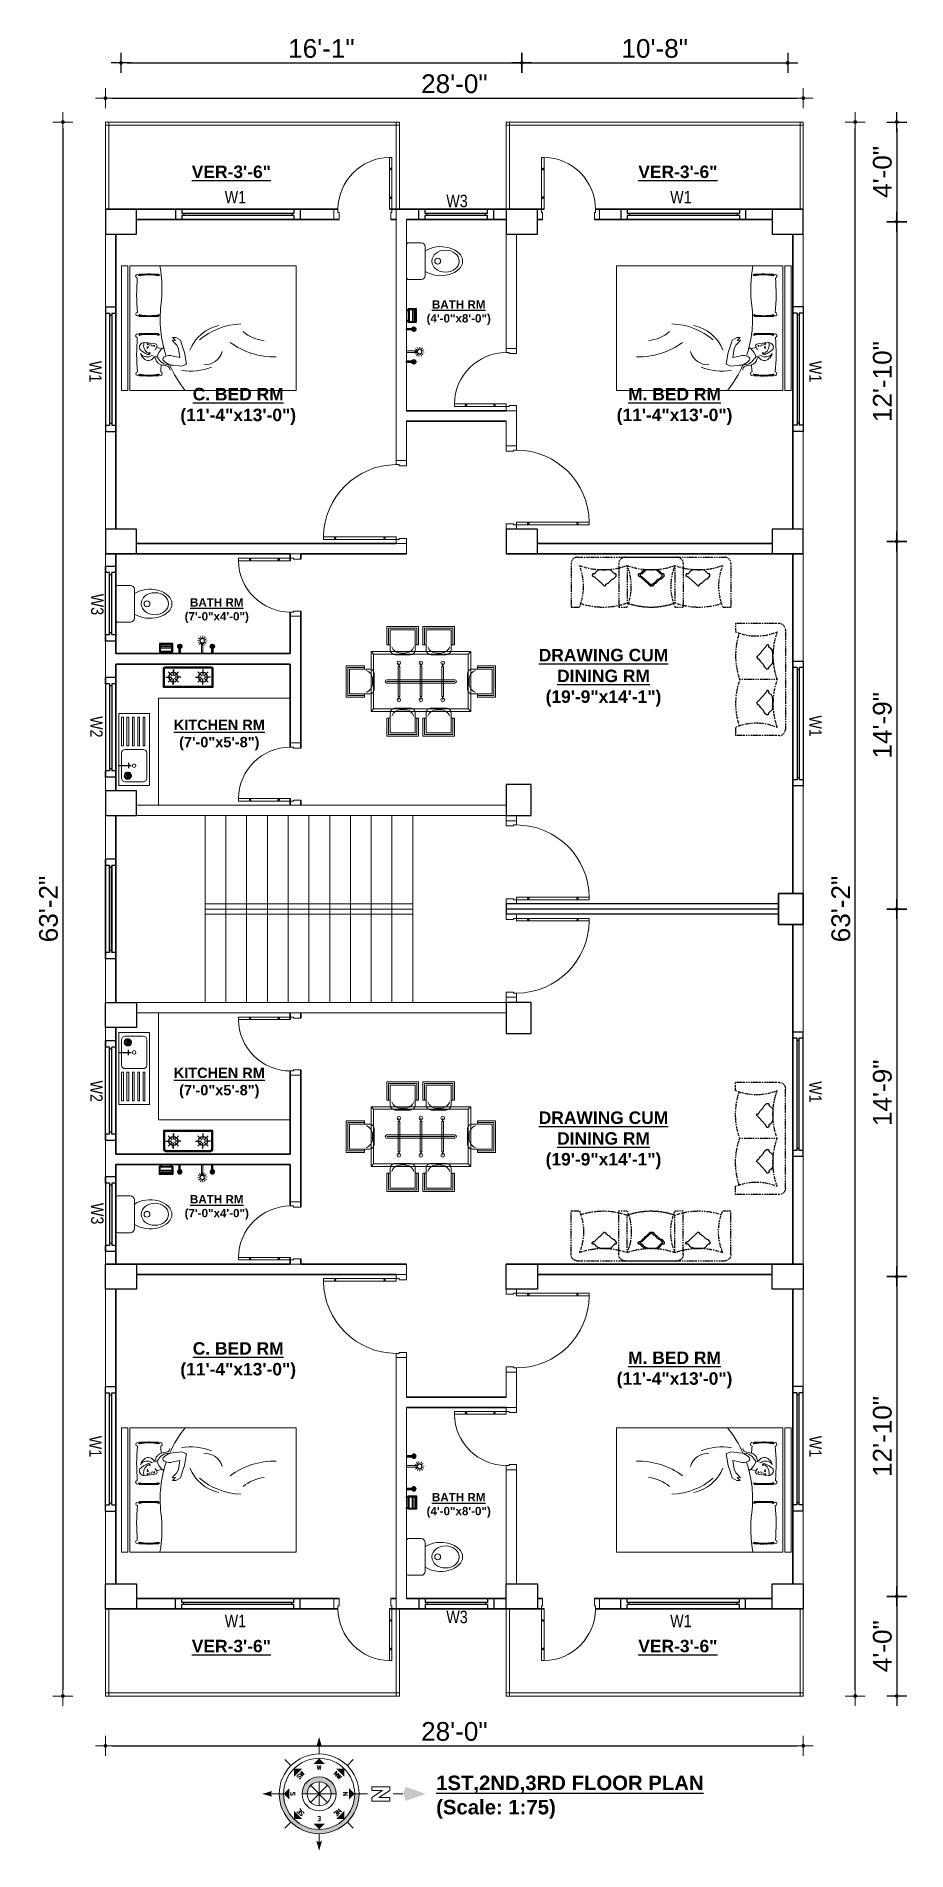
# Model space of a CAD drawing. Header units: inches. Extents: x -100787 to 3653, y -96809 to -8632.
# Drawn here: x -75628 to -75209, y -87966 to -87092 of the extents above; entities that cross this region are included whole.
import ezdxf
from ezdxf.enums import TextEntityAlignment as Align

# ---------------------------------------------------------------- set-up
doc = ezdxf.new("R2010")
doc.units = ezdxf.units.IN
doc.header["$MEASUREMENT"] = 0
doc.header["$PDMODE"] = 99
doc.linetypes.add('DASHDOT', pattern=[1, 0.5, -0.25, 0, -0.25])
doc.linetypes.add('DASHED', pattern=[0.75, 0.5, -0.25])
for name, color, linetype, lineweight in [('1-FOUNDATION DIM', 31, 'Continuous', 5), ('boundary line', 84, 'DASHDOT', 30), ('DIM', 7, 'Continuous', 15), ('door', 132, 'Continuous', 15), ('ELE.POWER', 10, 'Continuous', 20), ('fur', 70, 'Continuous', 5), ('FURNITUR', 32, 'Continuous', 13), ('Furniture Gr.Fl.', 6, 'Continuous', 5), ('ILLUSTR-FURNITURE', 34, 'Continuous', 15), ('Pipe', 172, 'Continuous', 0), ('R0D', 1, 'Continuous', 35), ('SB', 5, 'Continuous', 13), ('T-FIX', 30, 'Continuous', 20)]:
    doc.layers.add(name, color=color, linetype=linetype, lineweight=lineweight)
for name, color, linetype in [('Brick wall', 3, 'Continuous'), ('FICTURE', 70, 'Continuous'), ('FIXTURE', 150, 'Continuous'), ('Hatch', 3, 'Continuous'), ('RCC', 6, 'Continuous'), ('Rod', 1, 'Continuous'), ('TEX', 7, 'Continuous'), ('WINDOOR', 7, 'Continuous')]:
    doc.layers.add(name, color=color, linetype=linetype)
doc.styles.add('ARIAL', font='arial.ttf')
doc.styles.add('ROMANS', font='romans')
doc.styles.get("Standard").update_dxf_attribs({"font": 'ARIALN.TTF'})
doc.dimstyles.new('3-8', dxfattribs={"dimscale": 1.5, "dimtxt": 6, "dimasz": 2, "dimexe": 0.18, "dimexo": 6, "dimgap": 0, "dimtad": 0, "dimdec": 0, "dimzin": 3, "dimdsep": 46, "dimlunit": 3, "dimtxsty": 'ARIAL', "dimblk": 'DD', "dimcen": 1, "dimse1": 1, "dimse2": 1, "dimclrd": 256, "dimclrt": 256, "dimadec": 0, "dimazin": 0, "dimtfac": 0.5, "dimtdec": 0, "dimtmove": 2, "dimatfit": 0, "dimfxl": 0.18, "dimtvp": 0.75, "dimfrac": 1, "dimtolj": 1, "dimtzin": 0, "dimarcsym": 0})

msp = doc.modelspace()

# ---------------------------------------------------------------- texts
at = {"layer": 'TEX', "char_height": 6, "width": 86.6093, "attachment_point": 5}
for insert, rotation in [((-75534.39, -87157.01), 0.025), ((-75319.39, -87157.01), 0.025), ((-75534.39, -87866.99), 359.975), ((-75319.39, -87866.99), 359.975)]:
    msp.add_mtext('{\\fArial|b1|i0|c0|p34;\\LVER-3\'-6"}', dxfattribs=dict(at, insert=insert, rotation=rotation))
at = {"layer": 'TEX', "linetype": 'ByBlock', "char_height": 6, "width": 18.7715}
for s, insert, attachment_point in [('{\\fArial Narrow|b0|i0|c0|p34;W1}', (-75527.28, -87166.15), 3), ('W3', (-75420.58, -87168), 3), ('{\\fArial Narrow|b0|i0|c0|p34;W1}', (-75312.78, -87166.15), 3), ('W3', (-75420.58, -87856), 9), ('{\\fArial Narrow|b0|i0|c0|p34;W1}', (-75527.28, -87857.85), 9), ('{\\fArial Narrow|b0|i0|c0|p34;W1}', (-75312.78, -87857.85), 9)]:
    msp.add_mtext(s, dxfattribs=dict(at, insert=insert, attachment_point=attachment_point))
at = {"layer": 'TEX'}
for s, insert, char_height, width, attachment_point in [('{\\fArial|b1|i0|c0|p34;\\LBATH RM\\P\\l(4\'-0"x8\'-0")}', (-75424.91, -87224.8), 4, 86.6093, 5), ('{\\fArial|b1|i0|c0|p34;\\LC. BED RM \\P\\l(11\'-4"x13\'-0")}', (-75531.09, -87269.94), 6, 86.6093, 5), ('{\\fArial|b1|i0|c0|p34;\\LM. BED RM \\P\\l(11\'-4"x13\'-0")}', (-75320.99, -87269.94), 6, 86.6093, 5), ('{\\fArial|b1|i0|c0|p34;\\LBATH RM\\P\\l(7\'-0"x4\'-0")}', (-75541.41, -87368.3), 4, 86.6093, 5), ('{\\fArial|b1|i0|c0|p34;\\LDRAWING CUM\\PDINING RM\\P\\l(19\'-9"x14\'-1")}', (-75355.2, -87400.61), 6, 106.6639, 5), ('{\\fArial|b1|i0|c0|p34;\\LKITCHEN RM\\P\\l(7\'-0"x5\'-8")}', (-75540.19, -87428.2), 5, 86.6093, 5), ('{\\fArial|b1|i0|c0|p34;\\LKITCHEN RM\\P\\l(7\'-0"x5\'-8")}', (-75540.19, -87595.8), 5, 86.6093, 5), ('{\\fArial|b1|i0|c0|p34;\\LDRAWING CUM\\PDINING RM\\P\\l(19\'-9"x14\'-1")}', (-75355.2, -87623.39), 6, 106.6639, 5), ('{\\fArial|b1|i0|c0|p34;\\LBATH RM\\P\\l(7\'-0"x4\'-0")}', (-75541.41, -87655.7), 4, 86.6093, 5), ('{\\fArial|b1|i0|c0|p34;\\LC. BED RM \\P\\l(11\'-4"x13\'-0")}', (-75531.09, -87729.5), 6, 86.6093, 5), ('{\\fArial|b1|i0|c0|p34;\\LM. BED RM \\P\\l(11\'-4"x13\'-0")}', (-75320.99, -87734), 6, 86.6093, 5), ('{\\fArial|b1|i0|c0|p34;\\LBATH RM\\P\\l(4\'-0"x8\'-0")}', (-75424.91, -87799.2), 4, 86.6093, 5), ('{\\fArial Rounded MT Bold|b0|i0|c0|p34;\\L1ST,2ND,3RD FLOOR PLAN\\P\\l(Scale: 1:75)}', (-75435.77, -87929.34), 7, 256.473, 1)]:
    msp.add_mtext(s, dxfattribs=dict(at, insert=insert, char_height=char_height, width=width, attachment_point=attachment_point))
at = {"layer": 'TEX', "linetype": 'ByBlock', "char_height": 6, "width": 18.7715, "rotation": 270}
for s, insert, attachment_point in [('{\\fArial Narrow|b0|i0|c0|p34;W1}', (-75602.76, -87248.01), 7), ('{\\fArial Narrow|b0|i0|c0|p34;W1}', (-75250.15, -87248.01), 1), ('W3', (-75602, -87370.46), 9), ('W2', (-75596.36, -87419.1), 1), ('{\\fArial Narrow|b0|i0|c0|p34;W1}', (-75250.15, -87418.76), 1), ('W2', (-75596.36, -87604.9), 3), ('{\\fArial Narrow|b0|i0|c0|p34;W1}', (-75250.15, -87605.24), 3), ('W3', (-75602, -87653.54), 7), ('{\\fArial Narrow|b0|i0|c0|p34;W1}', (-75602.76, -87775.99), 9), ('{\\fArial Narrow|b0|i0|c0|p34;W1}', (-75250.15, -87775.99), 3)]:
    msp.add_mtext(s, dxfattribs=dict(at, insert=insert, attachment_point=attachment_point))

# ---------------------------------------------------------------- blocks, each defined once
blk = doc.blocks.new('A$C154754DE')
at = {"layer": 'RCC'}
for p, q in [((0, 12), (15, 12)), ((0, 0), (0, 12)), ((15, 12), (15, 0)), ((15, 0), (0, 0))]:
    blk.add_line(p, q, dxfattribs=at)
blk = doc.blocks.new("Windoo 4'")
at = {"layer": 'WINDOOR'}
for p, q in [((24, 5), (-24, 5)), ((-24, 5), (-24, 0)), ((24, 0), (-24, 0)), ((-24, 0), (-21, 0)), ((-21, 5), (-21, 3)), ((21, 3), (-21, 3)), ((21, 2), (-21, 2)), ((-21, 2), (-21, 0)), ((-20, 3), (-20, 2)), ((20, 3), (20, 2)), ((24, 5), (21, 5)), ((21, 5), (21, 3)), ((21, 2), (21, 0)), ((21, 0), (24, 0)), ((24, 5), (24, 0))]:
    blk.add_line(p, q, dxfattribs=at)
blk = doc.blocks.new('D40')
at = {"layer": 'door'}
for p, q in [((2, 5), (2, 39.97)), ((3.25, 39.97), (2, 39.97)), ((3.25, 5), (3.25, 39.97)), ((2.4, 33.97), (2, 33.97)), ((2.4, 33.97), (2.4, 34.72)), ((2.85, 34.72), (2.4, 34.72)), ((2.85, 33.97), (2.85, 34.72)), ((3.25, 33.97), (2.85, 33.97)), ((2, 11), (2.4, 11)), ((2.4, 10.25), (2.4, 11)), ((2.4, 10.25), (2.85, 10.25)), ((2.85, 10.25), (2.85, 11)), ((2.85, 11), (3.25, 11)), ((0, 0), (0, 5)), ((0, 5), (2, 5)), ((2.5, 0), (0, 0)), ((2, 5), (2, 3.5)), ((2, 5), (3.25, 5)), ((2, 3.5), (2.5, 3.5)), ((2.5, 3.5), (2.5, 0)), ((38, 3.5), (37.5, 3.5)), ((37.5, 3.5), (37.5, 0)), ((37.5, 0), (40, 0)), ((40, 5), (38, 5)), ((38, 5), (38, 3.5)), ((40, 0), (40, 5))]:
    blk.add_line(p, q, dxfattribs=at)
blk.add_arc((2.88, 4.86), 35.12, 0.23178, 89.39304, dxfattribs=at)
blk = doc.blocks.new('D30')
at = {"layer": 'door'}
for p, q in [((2, 5), (2, 29.97)), ((3.25, 29.97), (2, 29.97)), ((3.25, 5), (3.25, 29.97)), ((2.4, 23.97), (2, 23.97)), ((2.4, 23.97), (2.4, 24.72)), ((2.85, 24.72), (2.4, 24.72)), ((2.85, 23.97), (2.85, 24.72)), ((3.25, 23.97), (2.85, 23.97)), ((2, 11), (2.4, 11)), ((2.4, 10.25), (2.4, 11)), ((2.4, 10.25), (2.85, 10.25)), ((2.85, 10.25), (2.85, 11)), ((2.85, 11), (3.25, 11)), ((0, 0), (0, 5)), ((0, 5), (2, 5)), ((2.5, 0), (0, 0)), ((2, 5), (2, 3.5)), ((2, 5), (3.25, 5)), ((2, 3.5), (2.5, 3.5)), ((2.5, 3.5), (2.5, 0)), ((28, 3.5), (27.5, 3.5)), ((27.5, 3.5), (27.5, 0)), ((27.5, 0), (30, 0)), ((30, 5), (28, 5)), ((28, 5), (28, 3.5)), ((30, 0), (30, 5))]:
    blk.add_line(p, q, dxfattribs=at)
blk.add_arc((2.89, 4.86), 25.11, 0.32038, 89.17273, dxfattribs=at)
blk = doc.blocks.new('W-1')
at = {"layer": 'WINDOOR'}
for p, q in [((-60, 0), (-60, -5)), ((-60, 0), (-57, 0)), ((-60, 0), (0, 0)), ((-57, 0), (-57, -2)), ((-3, 0), (-3, -2)), ((0, 0), (0, -5)), ((-57, -5), (-60, -5)), ((-60, -5), (0, -5)), ((-57, -2), (-3, -2)), ((-57, -3), (-57, -5)), ((-57, -3), (-3, -3)), ((-56, -2), (-56, -3)), ((-4, -2), (-4, -3)), ((-3, -3), (-3, -5)), ((0, -5), (-3, -5))]:
    blk.add_line(p, q, dxfattribs=at)
blk = doc.blocks.new('W-3FT')
at = {"layer": 'WINDOOR'}
for p, q in [((-36, 0), (-36, -5)), ((-36, 0), (-33, 0)), ((-36, 0), (0, 0)), ((-33, 0), (-33, -2)), ((-3, 0), (-3, -2)), ((0, 0), (0, -5)), ((-33, -5), (-36, -5)), ((-36, -5), (0, -5)), ((-33, -2), (-3, -2)), ((-33, -3), (-33, -5)), ((-33, -3), (-3, -3)), ((-32, -2), (-32, -3)), ((-4, -2), (-4, -3)), ((-3, -3), (-3, -5)), ((0, -5), (-3, -5))]:
    blk.add_line(p, q, dxfattribs=at)
blk = doc.blocks.new('BURNER')
at = {"layer": 'FICTURE'}
for p, q in [((-25, 9.5), (-25, 0)), ((-1, 10.5), (-24, 10.5)), ((-1.5, 10), (-23.5, 10)), ((0, 0), (0, 9.5)), ((-25, 0), (0, 0)), ((-24.5, 9), (-24.5, 0.5)), ((-24.5, 0.5), (-0.5, 0.5)), ((-23.77, 5.25), (-20.86, 5.25)), ((-22.67, 7.92), (-20.61, 5.86)), ((-22.67, 2.58), (-20.61, 4.64)), ((-20, 9.02), (-20, 6.11)), ((-20, 1.48), (-20, 4.39)), ((-17.33, 7.92), (-19.39, 5.86)), ((-17.33, 2.58), (-19.39, 4.64)), ((-16.23, 5.25), (-19.14, 5.25)), ((-8.77, 5.25), (-5.86, 5.25)), ((-8.75, 5.25), (-5.84, 5.25)), ((-7.67, 7.92), (-5.61, 5.86)), ((-7.67, 2.58), (-5.61, 4.64)), ((-7.64, 7.92), (-5.58, 5.86)), ((-7.64, 2.58), (-5.58, 4.64)), ((-5, 9.02), (-5, 6.11)), ((-5, 1.48), (-5, 4.39)), ((-4.97, 9.02), (-4.97, 6.11)), ((-4.97, 1.48), (-4.97, 4.39)), ((-2.33, 7.92), (-4.39, 5.86)), ((-2.33, 2.58), (-4.39, 4.64)), ((-2.3, 7.92), (-4.36, 5.86)), ((-2.3, 2.58), (-4.36, 4.64)), ((-1.2, 5.25), (-4.11, 5.25)), ((-0.5, 0.5), (-0.5, 9))]:
    blk.add_line(p, q, dxfattribs=at)
for centre in [(-20, 5.25), (-5, 5.25), (-4.97, 5.25)]:
    blk.add_circle(centre, 2.36, dxfattribs=at)
for centre, start, end in [((-24, 9.5), 90, 180), ((-23.5, 9), 90, 180), ((-1.5, 9), 0, 90), ((-1, 9.5), 0, 90)]:
    blk.add_arc(centre, 1, start, end, dxfattribs=at)
blk = doc.blocks.new('A$C1B9D5D5F')
at = {"layer": 'Hatch', "linetype": 'DASHED'}
h = blk.add_hatch(dxfattribs=at)
h.set_pattern_fill('ANSI31', color=256, scale=5, style=0)
h.set_pattern_definition([(315, (-153.9716, 593.88254), (-0.44194174, -0.44194174), [])])
h.paths.add_polyline_path([(32.6, 12, 1), (36.6, 12, 1)])
at = {"layer": 'fur', "linetype": 'Continuous'}
for p, q in [((0, 17), (40, 17)), ((0, 0), (0, 17)), ((2, 15.5), (18, 15.5)), ((2, 15.5), (2, 14.5)), ((2, 14.5), (18, 14.5)), ((2, 12.5), (18, 12.5)), ((2, 12.5), (2, 11.5)), ((2, 11.5), (18, 11.5)), ((18, 15.5), (18, 14.5)), ((18, 12.5), (18, 11.5)), ((20, 13.5), (20, 3.5)), ((22, 15.5), (36, 15.5)), ((38, 13.5), (38, 3.5)), ((40, 17), (40, 0)), ((40, 0), (0, 0)), ((2, 9.5), (18, 9.5)), ((2, 8.5), (2, 9.5)), ((2, 8.5), (18, 8.5)), ((2, 6.5), (18, 6.5)), ((2, 5.5), (2, 6.5)), ((2, 5.5), (18, 5.5)), ((2, 3.5), (18, 3.5)), ((2, 2.5), (2, 3.5)), ((2, 2.5), (18, 2.5)), ((18, 9.5), (18, 8.5)), ((18, 6.5), (18, 5.5)), ((18, 3.5), (18, 2.5)), ((22, 1.5), (36, 1.5))]:
    blk.add_line(p, q, dxfattribs=at)
blk.add_circle((29, 8.5), 1, dxfattribs=at)
for centre, start, end in [((22, 13.5), 90, 180), ((36, 13.5), 0, 90), ((22, 3.5), 180, 270), ((36, 3.5), 270, 0)]:
    blk.add_arc(centre, 2, start, end, dxfattribs=at)
at = {"layer": 'Pipe', "linetype": 'DASHED'}
blk.add_circle((34.6, 12), 2, dxfattribs=at)
at = {"layer": 'Rod', "linetype": 'Continuous'}
for p, q in [((27.5, 11.7), (30.5, 11.7)), ((29, 17), (29, 10.2))]:
    blk.add_line(p, q, dxfattribs=at)
blk = doc.blocks.new('COMODE')
at = {"linetype": 'Continuous', "lineweight": 15}
for p, q in [((-6.88, 9), (6.87, 9)), ((-8.88, 1), (-8.88, 7)), ((-7.88, 0), (7.87, 0)), ((8.88, 1), (8.88, 7))]:
    blk.add_line(p, q, dxfattribs=at)
blk.add_circle((0, 14.99), 1.41, dxfattribs=at)
for centre, radius, start, end in [((-6.88, 7), 2, 90, 180), ((6.87, 7), 2, 0, 90), ((-7.88, 1), 1, 180, 270), ((7.87, 1), 1, 270, 0)]:
    blk.add_arc(centre, radius, start, end, dxfattribs=at)
at = {"linetype": 'Continuous', "lineweight": 15, "extrusion": (0, 0, -1)}
blk.add_ellipse((0, 16.47), major_axis=(0, 10.53), ratio=0.664933, start_param=3.923136, end_param=8.643235, dxfattribs=at)
blk.add_ellipse((0, 18.83), major_axis=(0, 6.57), ratio=0.809373, dxfattribs=at)
blk = doc.blocks.new('A$C1BE005BA')
at = {"layer": 'T-FIX'}
for p, q in [((0, 3.4), (1.7, 3.2)), ((1.7, 3.2), (0, 3.4)), ((0.3, 1.8), (1.8, 2.5)), ((2, 3.9), (0.6, 4.9)), ((2.2, 1.9), (1.2, 0.6)), ((2.5, 4.3), (1.8, 5.9)), ((2.8, 0), (2.9, 1.7)), ((2.9, 1.7), (2.8, 0)), ((3.4, 6.2), (3.2, 4.4)), ((3.2, 4.4), (3.4, 6.2)), ((4.4, 0.3), (3.6, 1.8)), ((4.9, 5.6), (3.8, 4.1)), ((5.6, 1.2), (4.1, 2.3)), ((4.2, 3.6), (5.9, 4.4)), ((4.3, 3.5), (11.4, 3.5)), ((4.3, 2.5), (11.4, 2.5)), ((6.2, 2.8), (4.4, 3)), ((4.4, 3), (6.2, 2.8))]:
    blk.add_line(p, q, dxfattribs=at)
blk.add_circle((3, 3), 1.34, dxfattribs=at)
blk = doc.blocks.new('*U268')
at = {"color": 0}
mesh = blk.add_polyface(dxfattribs=at)
corners = [(1.4, 6.5), (-1, 8.9), (-1.9, 5.6), (-1.9, 5.6), (0, 5.1), (1.4, 6.5), (-1.9, 5.6), (-1, 5.1), (0, 5.1), (-1, 8.9), (-2.4, 7.5), (-1.9, 5.6), (1.4, 6.5), (0.9, 8.4), (-1, 8.9), (0, 5.1), (0.9, 5.6), (1.4, 6.5), (-1, 5.1), (0, 0), (0, 5.1), (-1, 5.1), (-1, 0), (0, 0), (-2.4, 7.5), (-2.4, 6.5), (-1.9, 5.6), (-1, 8.9), (-1.9, 8.4), (-2.4, 7.5), (0.9, 8.4), (0, 8.9), (-1, 8.9), (1.4, 6.5), (1.4, 7.5), (0.9, 8.4)]
mesh.append_faces([[corners[k] for k in face] for face in [(0, 1, 2), (3, 4, 5), (9, 10, 11), (12, 13, 14)]], dxfattribs={"vtx0": -1, "vtx1": -1, "vtx2": -1, "color": 0})
mesh.append_faces([[corners[k] for k in face] for face in [(18, 19, 20)]], dxfattribs={"vtx0": -1, "vtx2": -1, "color": 0})
mesh.append_faces([[corners[k] for k in face] for face in [(6, 7, 8)]], dxfattribs={"vtx1": -1, "vtx2": -1, "color": 0})
mesh.append_faces([[corners[k] for k in face] for face in [(15, 16, 17), (21, 22, 23), (24, 25, 26), (27, 28, 29), (30, 31, 32), (33, 34, 35)]], dxfattribs={"vtx2": -1, "color": 0})
blk = doc.blocks.new('Tap')
at = {"layer": 'FIXTURE', "elevation": 0.25}
for points in [[(-0.25, 3.5), (-0.25, 0)], [(0.25, 3.5), (0.25, 0)]]:
    blk.add_lwpolyline(points, dxfattribs=at)
at = {"layer": 'FIXTURE'}
for radius, start, end in [(1, 284.47751, 255.52249), (0.25, 0, 180)]:
    blk.add_arc((0, 3.5, 0.25), radius, start, end, dxfattribs=at)
at = {"layer": 'FIXTURE', "xscale": 0.5, "yscale": 0.5, "zscale": 0.5}
blk.add_blockref('*U268', (0.25, 0), dxfattribs=at)
blk = doc.blocks.new('PaperHolder')
at = {"layer": 'FIXTURE'}
for p, q in [((-5.6, 4.41), (0, 4.41)), ((-5.6, 3.61), (0, 3.61)), ((-5.6, 2.81), (0, 2.81))]:
    blk.add_line(p, q, dxfattribs=at)
for points in [[(0.4, 4.81), (-6, 4.81), (-6, 0.81), (0.4, 0.81)], [(0, 4.41), (-5.6, 4.41), (-5.6, 1.21), (0, 1.21)], [(-5.2, 0.81), (-5.6, 0.81), (-5.6, 0), (-5.2, 0)], [(0, 0.81), (-0.4, 0.81), (-0.4, 0), (0, 0)]]:
    blk.add_lwpolyline(points, close=True, dxfattribs=at)
blk = doc.blocks.new('FURN_GEN_039')
at = {"layer": 'FURNITUR'}
for p, q in [((-12787.86, 14960.07), (-12787.73, 14958.86)), ((-12787.73, 14958.86), (-12787.72, 14958.11)), ((-12787.72, 14958.11), (-12787.59, 14957.31)), ((-12787.6, 14957.89), (-12787.14, 14957.89)), ((-12787.59, 14957.31), (-12787.4, 14955.65)), ((-12787.44, 14958.75), (-12786.8, 14958.36)), ((-12787.4, 14955.65), (-12787.15, 14954.21)), ((-12787.15, 14954.21), (-12786.51, 14953.87)), ((-12787.14, 14957.89), (-12787.02, 14957.95)), ((-12786.68, 14957.61), (-12786.72, 14956.46)), ((-12786.72, 14956.46), (-12786.03, 14956.3)), ((-12786.53, 14955.54), (-12786.7, 14955.08)), ((-12786.7, 14955.08), (-12786.01, 14955.09)), ((-12786.01, 14955.09), (-12786.53, 14955.54)), ((-12786.51, 14953.87), (-12785.48, 14954.17)), ((-12786.06, 14958.65), (-12784.85, 14958.44)), ((-12785.99, 14957.91), (-12785.76, 14958.2)), ((-12785.76, 14958.2), (-12785.42, 14958.09)), ((-12785.59, 14954), (-12785.05, 14951.88)), ((-12785.48, 14954.17), (-12784.45, 14954.71)), ((-12785.21, 14951.36), (-12783.28, 14952.94)), ((-12785.2, 14950.32), (-12785.21, 14951.36)), ((-12783.28, 14952.94), (-12781.11, 14954.06)), ((-12781.71, 14956.41), (-12781.05, 14954.12)), ((-12781.11, 14954.06), (-12780.06, 14953.21)), ((-12780.06, 14953.21), (-12778.72, 14952.19)), ((-12778.72, 14952.19), (-12777.67, 14950.65)), ((-12790.31, 14944.85), (-12790.27, 14946.46)), ((-12789.01, 14942.57), (-12790.31, 14944.85)), ((-12790.27, 14946.46), (-12788.93, 14945.04)), ((-12788.93, 14945.04), (-12789.01, 14946.54)), ((-12789.01, 14946.54), (-12788.02, 14945.74)), ((-12787.51, 14942.07), (-12789.01, 14942.57)), ((-12788.02, 14945.74), (-12786.68, 14944.32)), ((-12785.84, 14941.63), (-12787.51, 14942.07)), ((-12786.68, 14944.32), (-12784.88, 14943.48)), ((-12784.88, 14943.48), (-12780.68, 14942.85)), ((-12780.68, 14942.85), (-12781.35, 14946.12)), ((-12777.67, 14950.65), (-12777.25, 14949.68)), ((-12776.52, 14941.98), (-12777.41, 14939.67)), ((-12777.25, 14949.68), (-12776.92, 14946.17)), ((-12777.11, 14947.49), (-12776.52, 14941.98)), ((-12783.12, 14940.63), (-12785.84, 14941.63)), ((-12777.41, 14939.67), (-12783.12, 14940.63))]:
    blk.add_line(p, q, dxfattribs=at)
for centre, radius, start, end in [((-12820.67, 14961.22), 1.19, 66.67656, 106.61927), ((-12820.67, 14961.13), 1.19, 66.67656, 106.61927), ((-12820.67, 14961.06), 1.19, 66.67656, 106.61927), ((-12820.67, 14961), 1.19, 66.67656, 106.61927), ((-12820.67, 14960.94), 1.19, 66.67656, 106.61927), ((-12820.67, 14960.88), 1.19, 66.67656, 106.61927), ((-12820.67, 14960.82), 1.19, 66.67656, 106.61927), ((-12820.67, 14960.76), 1.19, 66.67656, 106.61927), ((-12820.67, 14960.72), 1.19, 66.67656, 106.61927), ((-12820.67, 14960.68), 1.19, 66.67656, 106.61927), ((-12820.67, 14960.62), 1.19, 66.67656, 106.61927), ((-12820.67, 14960.53), 1.19, 66.67656, 106.61927), ((-12820.67, 14960.47), 1.19, 66.67656, 106.61927), ((-12820.67, 14960.37), 1.19, 66.67656, 106.61927), ((-12820.67, 14960.34), 1.19, 66.67656, 106.61927), ((-12820.67, 14960.28), 1.19, 66.67656, 106.61927), ((-12820.67, 14960.23), 1.19, 67.03982, 106.61927), ((-12820.67, 14960.18), 1.19, 67.39349, 106.61927), ((-12820.67, 14960.13), 1.19, 67.8399, 106.61927), ((-12820.67, 14960.1), 1.19, 68.08792, 106.61927), ((-12820.67, 14960.06), 1.19, 68.38804, 106.61927), ((-12820.67, 14960.03), 1.19, 68.658, 106.61927), ((-12820.67, 14959.99), 1.19, 68.95181, 106.61927), ((-12820.67, 14959.95), 1.19, 69.27818, 106.61927), ((-12820.67, 14959.88), 1.19, 69.77722, 106.61927), ((-12820.67, 14959.83), 1.19, 70.12756, 106.61927), ((-12820.67, 14959.79), 1.19, 70.47281, 106.61927), ((-12820.67, 14959.74), 1.19, 70.79046, 106.61927), ((-12820.67, 14959.7), 1.19, 71.05922, 106.61927), ((-12820.67, 14959.65), 1.19, 71.41253, 106.61927), ((-12820.67, 14959.61), 1.19, 71.73854, 106.61927), ((-12820.67, 14959.56), 1.19, 72.03827, 106.61927), ((-12820.67, 14959.49), 1.19, 72.54189, 106.61927), ((-12820.67, 14959.44), 1.19, 72.87049, 106.61927), ((-12820.67, 14959.4), 1.19, 73.12297, 106.61927), ((-12820.67, 14959.35), 1.19, 73.43182, 106.61927), ((-12820.67, 14959.28), 1.19, 73.83147, 106.61927), ((-12820.67, 14959.24), 1.19, 74.11818, 106.61927), ((-12820.67, 14959.19), 1.19, 74.38127, 106.61927), ((-12820.67, 14959.16), 1.19, 74.60332, 106.61927), ((-12820.67, 14959.11), 1.19, 74.89442, 106.61927), ((-12820.67, 14959.06), 1.19, 75.16218, 106.61927), ((-12820.67, 14959.01), 1.19, 75.4076, 106.61927), ((-12820.67, 14958.94), 1.19, 75.81823, 106.61927), ((-12820.67, 14958.89), 1.19, 76.08492, 106.61927), ((-12820.67, 14958.85), 1.19, 76.28122, 106.61927), ((-12820.67, 14958.8), 1.19, 76.53801, 106.61927), ((-12820.67, 14958.76), 1.19, 76.75064, 106.61927), ((-12820.67, 14958.69), 1.19, 77.07283, 106.61927), ((-12820.67, 14958.64), 1.19, 77.29702, 106.61927), ((-12820.67, 14958.6), 1.19, 77.51625, 106.61927), ((-12820.67, 14958.55), 1.19, 77.71638, 106.61927), ((-12820.67, 14958.52), 1.19, 77.88449, 106.61927), ((-12820.67, 14958.47), 1.19, 78.10369, 106.61927), ((-12820.67, 14958.42), 1.19, 78.30407, 106.61927), ((-12820.67, 14958.37), 1.19, 78.48662, 106.61927), ((-12820.67, 14958.3), 1.19, 78.78951, 106.61927), ((-12820.67, 14958.25), 1.19, 78.98438, 106.61927), ((-12819.84, 14963.31), 0.867, 4.82125, 258.25195), ((-12795.13, 14957.73), 25.34, 169.23257, 190.76743), ((-12819.93, 14963.11), 0.832, 251.13113, 261.28496), ((-12819.93, 14963.01), 0.832, 251.13113, 260.15295), ((-12819.93, 14962.95), 0.832, 251.13113, 259.31592), ((-12819.93, 14962.88), 0.832, 251.13113, 258.52802), ((-12819.93, 14962.82), 0.832, 251.13113, 257.83256), ((-12819.93, 14962.76), 0.832, 251.13113, 257.18605), ((-12819.93, 14962.7), 0.832, 251.13113, 256.50758), ((-12819.93, 14962.65), 0.832, 251.13113, 255.83768), ((-12819.93, 14962.6), 0.832, 251.13113, 255.33111), ((-12819.93, 14962.56), 0.832, 251.13113, 254.90628), ((-12819.93, 14962.51), 0.832, 251.13113, 254.29456), ((-12819.93, 14962.41), 0.832, 251.13113, 253.27871), ((-12819.93, 14962.36), 0.832, 251.13113, 252.68635), ((-12819.93, 14962.26), 0.832, 251.13113, 252.37425), ((-12819.93, 14962.22), 0.832, 251.13113, 251.91098), ((-12811.07, 14864.49), 99.21, 84.99169, 94.57081), ((-12801.55, 14963.24), 0.867, 283.74205, 174.74125), ((-12822.27, 14957.73), 21.44, 347.41694, 12.58306), ((-12801.41, 14963.11), 0.832, 276.36869, 288.86887), ((-12801.41, 14963.01), 0.832, 276.36869, 288.86887), ((-12801.41, 14962.95), 0.832, 278.62302, 288.86887), ((-12801.41, 14962.88), 0.832, 279.55396, 288.86887), ((-12801.41, 14962.82), 0.832, 280.37476, 288.86887), ((-12801.41, 14962.76), 0.832, 281.13706, 288.86887), ((-12801.41, 14962.7), 0.832, 281.93639, 288.86887), ((-12801.41, 14962.65), 0.832, 282.72502, 288.86887), ((-12801.41, 14962.6), 0.832, 283.32101, 288.86887), ((-12801.41, 14962.56), 0.832, 283.82061, 288.86887), ((-12801.41, 14962.51), 0.832, 284.53969, 288.86887), ((-12801.41, 14962.41), 0.832, 285.73316, 288.86887), ((-12801.41, 14962.36), 0.832, 286.42877, 288.86887), ((-12801.41, 14962.26), 0.832, 287.62575, 288.86887), ((-12801.41, 14962.22), 0.832, 288.08902, 288.86887), ((-12800.67, 14961.22), 1.19, 73.38073, 113.32344), ((-12800.67, 14961.13), 1.19, 73.38073, 113.32344), ((-12800.67, 14961.06), 1.19, 73.38073, 113.32344), ((-12800.67, 14961), 1.19, 73.38073, 113.32344), ((-12800.67, 14960.94), 1.19, 73.38073, 113.32344), ((-12800.67, 14960.88), 1.19, 73.38073, 113.32344), ((-12800.67, 14960.82), 1.19, 73.38073, 113.32344), ((-12800.67, 14960.76), 1.19, 73.38073, 113.32344), ((-12800.67, 14960.72), 1.19, 73.38073, 113.32344), ((-12800.67, 14960.68), 1.19, 73.38073, 113.32344), ((-12800.67, 14960.62), 1.19, 73.38073, 113.32344), ((-12800.67, 14960.53), 1.19, 73.38073, 113.32344), ((-12800.67, 14960.47), 1.19, 73.38073, 113.32344), ((-12800.67, 14960.37), 1.19, 73.38073, 113.32344), ((-12800.67, 14960.34), 1.19, 73.38073, 113.32344), ((-12800.67, 14960.28), 1.19, 73.38073, 113.32344), ((-12801.41, 14962.16), 0.832, 288.77454, 288.86887), ((-12800.67, 14960.23), 1.19, 73.38073, 112.96018), ((-12800.67, 14960.18), 1.19, 73.38073, 112.60651), ((-12800.67, 14960.13), 1.19, 73.38073, 112.1601), ((-12800.67, 14960.1), 1.19, 73.38073, 111.91208), ((-12800.67, 14960.06), 1.19, 73.38073, 111.61196), ((-12800.67, 14960.03), 1.19, 73.38073, 111.342), ((-12800.67, 14959.99), 1.19, 73.38073, 111.04819), ((-12800.67, 14959.95), 1.19, 73.38073, 110.72182), ((-12800.67, 14959.88), 1.19, 73.38073, 110.22278), ((-12800.67, 14959.83), 1.19, 73.38073, 109.87244), ((-12800.67, 14959.79), 1.19, 73.38073, 109.52719), ((-12800.67, 14959.74), 1.19, 73.38073, 109.20954), ((-12800.67, 14959.7), 1.19, 73.38073, 108.94078), ((-12800.67, 14959.65), 1.19, 73.38073, 108.58747), ((-12800.67, 14959.61), 1.19, 73.38073, 108.26146), ((-12800.67, 14959.56), 1.19, 73.38073, 107.96173), ((-12800.67, 14959.49), 1.19, 73.38073, 107.45811), ((-12800.67, 14959.44), 1.19, 73.38073, 107.12951), ((-12800.67, 14959.4), 1.19, 73.38073, 106.87703), ((-12800.67, 14959.35), 1.19, 73.38073, 106.56818), ((-12800.67, 14959.28), 1.19, 73.38073, 106.16853), ((-12800.67, 14959.24), 1.19, 73.38073, 105.88182), ((-12800.67, 14959.19), 1.19, 73.38073, 105.61873), ((-12800.67, 14959.16), 1.19, 73.38073, 105.39668), ((-12800.67, 14959.11), 1.19, 73.38073, 105.10558), ((-12800.67, 14959.06), 1.19, 73.38073, 104.83782), ((-12800.67, 14959.01), 1.19, 73.38073, 104.5924), ((-12800.67, 14958.94), 1.19, 73.38073, 104.18177), ((-12800.67, 14958.89), 1.19, 73.38073, 103.91508), ((-12800.67, 14958.85), 1.19, 73.38073, 103.71878), ((-12800.67, 14958.8), 1.19, 73.38073, 103.46199), ((-12800.67, 14958.76), 1.19, 73.38073, 103.24936), ((-12800.67, 14958.69), 1.19, 73.38073, 102.92717), ((-12800.67, 14958.64), 1.19, 73.38073, 102.70298), ((-12800.67, 14958.6), 1.19, 73.38073, 102.48375), ((-12800.67, 14958.55), 1.19, 73.38073, 102.28362), ((-12800.67, 14958.52), 1.19, 73.38073, 102.11551), ((-12800.67, 14958.47), 1.19, 73.38073, 101.89631), ((-12800.67, 14958.42), 1.19, 73.38073, 101.69593), ((-12800.67, 14958.37), 1.19, 73.38073, 101.51338), ((-12800.67, 14958.3), 1.19, 73.38073, 101.21049), ((-12800.67, 14958.25), 1.19, 73.38073, 101.01562), ((-12792.01, 14961.22), 1.19, 66.67656, 106.61927), ((-12792.01, 14961.13), 1.19, 66.67656, 106.61927), ((-12792.01, 14961.06), 1.19, 66.67656, 106.61927), ((-12792.01, 14961), 1.19, 66.67656, 106.61927), ((-12792.01, 14960.94), 1.19, 66.67656, 106.61927), ((-12792.01, 14960.88), 1.19, 66.67656, 106.61927), ((-12792.01, 14960.82), 1.19, 66.67656, 106.61927), ((-12792.01, 14960.76), 1.19, 66.67656, 106.61927), ((-12792.01, 14960.72), 1.19, 66.67656, 106.61927), ((-12792.01, 14960.68), 1.19, 66.67656, 106.61927), ((-12792.01, 14960.62), 1.19, 66.67656, 106.61927), ((-12792.01, 14960.53), 1.19, 66.67656, 106.61927), ((-12792.01, 14960.47), 1.19, 66.67656, 106.61927), ((-12792.01, 14960.37), 1.19, 66.67656, 106.61927), ((-12792.01, 14960.34), 1.19, 66.67656, 106.61927), ((-12792.01, 14960.28), 1.19, 66.67656, 106.61927), ((-12792.01, 14960.23), 1.19, 67.03982, 106.61927), ((-12792.01, 14960.18), 1.19, 67.39349, 106.61927), ((-12792.01, 14960.13), 1.19, 67.8399, 106.61927), ((-12792.01, 14960.1), 1.19, 68.08792, 106.61927), ((-12792.01, 14960.06), 1.19, 68.38804, 106.61927), ((-12792.01, 14960.03), 1.19, 68.658, 106.61927), ((-12792.01, 14959.99), 1.19, 68.95181, 106.61927), ((-12792.01, 14959.95), 1.19, 69.27818, 106.61927), ((-12792.01, 14959.88), 1.19, 69.77722, 106.61927), ((-12792.01, 14959.83), 1.19, 70.12756, 106.61927), ((-12792.01, 14959.79), 1.19, 70.47281, 106.61927), ((-12792.01, 14959.74), 1.19, 70.79046, 106.61927), ((-12792.01, 14959.7), 1.19, 71.05922, 106.61927), ((-12792.01, 14959.65), 1.19, 71.41253, 106.61927), ((-12792.01, 14959.61), 1.19, 71.73854, 106.61927), ((-12792.01, 14959.56), 1.19, 72.03827, 106.61927), ((-12792.01, 14959.49), 1.19, 72.54189, 106.61927), ((-12792.01, 14959.44), 1.19, 72.87049, 106.61927), ((-12792.01, 14959.4), 1.19, 73.12297, 106.61927), ((-12792.01, 14959.35), 1.19, 73.43182, 106.61927), ((-12792.01, 14959.28), 1.19, 73.83147, 106.61927), ((-12792.01, 14959.24), 1.19, 74.11818, 106.61927), ((-12792.01, 14959.19), 1.19, 74.38127, 106.61927), ((-12792.01, 14959.16), 1.19, 74.60332, 106.61927), ((-12792.01, 14959.11), 1.19, 74.89442, 106.61927), ((-12792.01, 14959.06), 1.19, 75.16218, 106.61927), ((-12792.01, 14959.01), 1.19, 75.4076, 106.61927), ((-12792.01, 14958.94), 1.19, 75.81823, 106.61927), ((-12792.01, 14958.89), 1.19, 76.08492, 106.61927), ((-12792.01, 14958.85), 1.19, 76.28122, 106.61927), ((-12792.01, 14958.8), 1.19, 76.53801, 106.61927), ((-12792.01, 14958.76), 1.19, 76.75064, 106.61927), ((-12792.01, 14958.69), 1.19, 77.07283, 106.61927), ((-12792.01, 14958.64), 1.19, 77.29702, 106.61927), ((-12792.01, 14958.6), 1.19, 77.51625, 106.61927), ((-12792.01, 14958.55), 1.19, 77.71638, 106.61927), ((-12792.01, 14958.52), 1.19, 77.88449, 106.61927), ((-12792.01, 14958.47), 1.19, 78.10369, 106.61927), ((-12792.01, 14958.42), 1.19, 78.30407, 106.61927), ((-12792.01, 14958.37), 1.19, 78.48662, 106.61927), ((-12792.01, 14958.3), 1.19, 78.78951, 106.61927), ((-12792.01, 14958.25), 1.19, 78.98438, 106.61927), ((-12791.18, 14963.31), 0.867, 4.82125, 258.25195), ((-12766.47, 14957.73), 25.34, 169.23257, 190.76743), ((-12791.27, 14963.11), 0.832, 251.13113, 261.28496), ((-12791.27, 14963.01), 0.832, 251.13113, 260.15295), ((-12791.27, 14962.95), 0.832, 251.13113, 259.31592), ((-12791.27, 14962.88), 0.832, 251.13113, 258.52802), ((-12791.27, 14962.82), 0.832, 251.13113, 257.83256), ((-12791.27, 14962.76), 0.832, 251.13113, 257.18605), ((-12791.27, 14962.7), 0.832, 251.13113, 256.50758), ((-12791.27, 14962.65), 0.832, 251.13113, 255.83768), ((-12791.27, 14962.6), 0.832, 251.13113, 255.33111), ((-12791.27, 14962.56), 0.832, 251.13113, 254.90628), ((-12791.27, 14962.51), 0.832, 251.13113, 254.29456), ((-12791.27, 14962.41), 0.832, 251.13113, 253.27871), ((-12791.27, 14962.36), 0.832, 251.13113, 252.68635), ((-12791.27, 14962.26), 0.832, 251.13113, 252.37425), ((-12791.27, 14962.22), 0.832, 251.13113, 251.91098), ((-12782.41, 14864.49), 99.21, 84.99169, 94.57081), ((-12785.57, 14960.05), 2.35, 68.77046, 176.71572), ((-12786.67, 14955.7), 4.65, 33.04082, 105.49929), ((-12793.34, 14953.81), 12.05, 22.48048, 44.3789), ((-12783.51, 14957.71), 4.2, 36.82278, 77.2725), ((-12784.68, 14958.7), 3.74, 322.32173, 56.09598), ((-12782.27, 14958.07), 3.03, 306.01466, 45.45947), ((-12772.89, 14963.24), 0.867, 283.74205, 174.74125), ((-12793.61, 14957.73), 21.44, 347.41694, 12.58306), ((-12772.75, 14963.11), 0.832, 276.36869, 288.86887), ((-12772.75, 14963.01), 0.832, 276.36869, 288.86887), ((-12772.75, 14962.95), 0.832, 278.62302, 288.86887), ((-12772.75, 14962.88), 0.832, 279.55396, 288.86887), ((-12772.75, 14962.82), 0.832, 280.37476, 288.86887), ((-12772.75, 14962.76), 0.832, 281.13706, 288.86887), ((-12772.75, 14962.7), 0.832, 281.93639, 288.86887), ((-12772.75, 14962.65), 0.832, 282.72502, 288.86887), ((-12772.75, 14962.6), 0.832, 283.32101, 288.86887), ((-12772.75, 14962.56), 0.832, 283.82061, 288.86887), ((-12772.75, 14962.51), 0.832, 284.53969, 288.86887), ((-12772.75, 14962.41), 0.832, 285.73316, 288.86887), ((-12772.75, 14962.36), 0.832, 286.42877, 288.86887), ((-12772.75, 14962.26), 0.832, 287.62575, 288.86887), ((-12772.75, 14962.22), 0.832, 288.08902, 288.86887), ((-12772.01, 14961.22), 1.19, 73.38073, 113.32344), ((-12772.01, 14961.13), 1.19, 73.38073, 113.32344), ((-12772.01, 14961.06), 1.19, 73.38073, 113.32344), ((-12772.01, 14961), 1.19, 73.38073, 113.32344), ((-12772.01, 14960.94), 1.19, 73.38073, 113.32344), ((-12772.01, 14960.88), 1.19, 73.38073, 113.32344), ((-12772.01, 14960.82), 1.19, 73.38073, 113.32344), ((-12772.01, 14960.76), 1.19, 73.38073, 113.32344), ((-12772.01, 14960.72), 1.19, 73.38073, 113.32344), ((-12772.01, 14960.68), 1.19, 73.38073, 113.32344), ((-12772.01, 14960.62), 1.19, 73.38073, 113.32344), ((-12772.01, 14960.53), 1.19, 73.38073, 113.32344), ((-12772.01, 14960.47), 1.19, 73.38073, 113.32344), ((-12772.01, 14960.37), 1.19, 73.38073, 113.32344), ((-12772.01, 14960.34), 1.19, 73.38073, 113.32344), ((-12772.01, 14960.28), 1.19, 73.38073, 113.32344), ((-12772.01, 14960.23), 1.19, 73.38073, 112.96018), ((-12772.01, 14960.18), 1.19, 73.38073, 112.60651), ((-12772.01, 14960.13), 1.19, 73.38073, 112.1601), ((-12772.01, 14960.1), 1.19, 73.38073, 111.91208), ((-12772.01, 14960.06), 1.19, 73.38073, 111.61196), ((-12772.01, 14960.03), 1.19, 73.38073, 111.342), ((-12772.01, 14959.99), 1.19, 73.38073, 111.04819), ((-12772.01, 14959.95), 1.19, 73.38073, 110.72182), ((-12772.01, 14959.88), 1.19, 73.38073, 110.22278), ((-12772.01, 14959.83), 1.19, 73.38073, 109.87244), ((-12772.01, 14959.79), 1.19, 73.38073, 109.52719), ((-12772.01, 14959.74), 1.19, 73.38073, 109.20954), ((-12772.01, 14959.7), 1.19, 73.38073, 108.94078), ((-12772.01, 14959.65), 1.19, 73.38073, 108.58747), ((-12772.01, 14959.61), 1.19, 73.38073, 108.26146), ((-12772.01, 14959.56), 1.19, 73.38073, 107.96173), ((-12772.01, 14959.49), 1.19, 73.38073, 107.45811), ((-12772.01, 14959.44), 1.19, 73.38073, 107.12951), ((-12772.01, 14959.4), 1.19, 73.38073, 106.87703), ((-12772.01, 14959.35), 1.19, 73.38073, 106.56818), ((-12772.01, 14959.28), 1.19, 73.38073, 106.16853), ((-12772.01, 14959.24), 1.19, 73.38073, 105.88182), ((-12772.01, 14959.19), 1.19, 73.38073, 105.61873), ((-12772.01, 14959.16), 1.19, 73.38073, 105.39668), ((-12772.01, 14959.11), 1.19, 73.38073, 105.10558), ((-12772.01, 14959.06), 1.19, 73.38073, 104.83782), ((-12772.01, 14959.01), 1.19, 73.38073, 104.5924), ((-12772.01, 14958.94), 1.19, 73.38073, 104.18177), ((-12772.01, 14958.89), 1.19, 73.38073, 103.91508), ((-12772.01, 14958.85), 1.19, 73.38073, 103.71878), ((-12772.01, 14958.8), 1.19, 73.38073, 103.46199), ((-12772.01, 14958.76), 1.19, 73.38073, 103.24936), ((-12772.01, 14958.69), 1.19, 73.38073, 102.92717), ((-12772.01, 14958.64), 1.19, 73.38073, 102.70298), ((-12772.01, 14958.6), 1.19, 73.38073, 102.48375), ((-12772.01, 14958.55), 1.19, 73.38073, 102.28362), ((-12772.01, 14958.52), 1.19, 73.38073, 102.11551), ((-12772.01, 14958.47), 1.19, 73.38073, 101.89631), ((-12772.01, 14958.42), 1.19, 73.38073, 101.69593), ((-12772.01, 14958.37), 1.19, 73.38073, 101.51338), ((-12772.01, 14958.3), 1.19, 73.38073, 101.21049), ((-12772.01, 14958.25), 1.19, 73.38073, 101.01562), ((-12813.65, 15014.36), 62.85, 259.70827, 277.17509), ((-12820.67, 14958.21), 1.19, 79.12683, 106.61927), ((-12820.67, 14958.16), 1.19, 79.31183, 106.61927), ((-12820.67, 14958.11), 1.19, 79.48014, 106.61927), ((-12820.67, 14958.07), 1.19, 79.64349, 106.61927), ((-12820.67, 14958.01), 1.19, 79.83296, 106.61927), ((-12820.67, 14957.96), 1.19, 79.98539, 106.61927), ((-12820.67, 14957.9), 1.19, 80.16588, 106.61927), ((-12820.67, 14957.85), 1.19, 80.3165, 106.61927), ((-12820.67, 14957.81), 1.19, 80.45258, 106.61927), ((-12820.67, 14957.78), 1.19, 80.52312, 106.61927), ((-12820.67, 14957.74), 1.19, 80.64317, 106.61927), ((-12820.67, 14957.69), 1.19, 80.77508, 106.61927), ((-12820.67, 14957.64), 1.19, 80.90133, 106.61927), ((-12820.67, 14957.57), 1.19, 81.0512, 106.61927), ((-12820.67, 14957.49), 1.19, 81.24616, 106.61927), ((-12820.67, 14957.4), 1.19, 81.41774, 106.61927), ((-12820.67, 14957.34), 1.19, 81.52268, 106.61927), ((-12820.67, 14957.28), 1.19, 81.63665, 106.61927), ((-12820.67, 14957.23), 1.19, 81.71209, 106.61927), ((-12820.67, 14957.18), 1.19, 81.78254, 106.61927), ((-12820.67, 14957.14), 1.19, 81.84379, 106.61927), ((-12820.67, 14957.1), 1.19, 81.89283, 106.61927), ((-12820.67, 14957.05), 1.19, 81.95326, 106.61927), ((-12820.67, 14957.01), 1.19, 82.00474, 106.61927), ((-12820.67, 14956.96), 1.19, 82.04829, 106.61927), ((-12820.67, 14956.89), 1.19, 82.11282, 106.61927), ((-12820.67, 14956.84), 1.19, 82.14872, 106.61927), ((-12820.67, 14956.8), 1.19, 82.17191, 106.61927), ((-12820.67, 14956.75), 1.19, 82.19784, 106.61927), ((-12820.67, 14956.7), 1.19, 82.21697, 106.61927), ((-12820.67, 14956.65), 1.19, 82.23109, 106.61927), ((-12820.67, 14956.6), 1.19, 82.2414, 106.61927), ((-12820.67, 14956.55), 1.19, 82.24447, 106.61927), ((-12820.67, 14956.49), 1.19, 82.24135, 106.61927), ((-12820.67, 14956.44), 1.19, 82.23249, 106.61927), ((-12820.67, 14956.38), 1.19, 82.2136, 106.61927), ((-12820.67, 14956.31), 1.19, 82.18394, 106.61927), ((-12820.67, 14956.27), 1.19, 82.15668, 106.61927), ((-12820.67, 14956.22), 1.19, 82.12437, 106.61927), ((-12820.67, 14956.17), 1.19, 82.08964, 106.61927), ((-12820.67, 14956.14), 1.19, 82.05636, 106.61927), ((-12820.67, 14956.09), 1.19, 82.00692, 106.61927), ((-12820.67, 14956.04), 1.19, 81.95531, 106.61927), ((-12820.67, 14956), 1.19, 81.90254, 106.61927), ((-12820.67, 14955.92), 1.19, 81.80174, 106.61927), ((-12820.67, 14955.87), 1.19, 81.72726, 106.61927), ((-12820.67, 14955.83), 1.19, 81.66757, 106.61927), ((-12820.67, 14955.78), 1.19, 81.58286, 106.61927), ((-12820.67, 14955.73), 1.19, 81.49813, 106.61927), ((-12820.67, 14955.69), 1.19, 81.40824, 106.61927), ((-12820.67, 14955.63), 1.19, 81.29354, 106.61927), ((-12820.67, 14955.58), 1.19, 81.19225, 106.61927), ((-12820.67, 14955.53), 1.19, 81.06068, 106.61927), ((-12820.67, 14955.47), 1.19, 80.94006, 106.61927), ((-12820.67, 14955.43), 1.19, 80.82157, 106.61927), ((-12820.67, 14955.4), 1.19, 80.75622, 106.61927), ((-12820.67, 14955.36), 1.19, 80.63826, 106.61927), ((-12820.67, 14955.31), 1.19, 80.49782, 106.61927), ((-12820.67, 14955.26), 1.19, 80.35135, 106.61927), ((-12820.67, 14955.2), 1.19, 80.15974, 106.61927), ((-12820.67, 14955.11), 1.19, 79.87549, 106.61927), ((-12820.67, 14955.02), 1.19, 79.58359, 106.61927), ((-12820.67, 14954.97), 1.19, 79.38021, 106.61927), ((-12820.67, 14954.9), 1.19, 79.13186, 106.61927), ((-12820.67, 14954.85), 1.19, 78.94784, 106.61927), ((-12820.67, 14954.81), 1.19, 78.75829, 106.61927), ((-12820.67, 14954.76), 1.19, 78.57635, 106.61927), ((-12820.67, 14954.72), 1.19, 78.41651, 106.61927), ((-12820.67, 14954.67), 1.19, 78.19778, 106.61927), ((-12820.67, 14954.63), 1.19, 77.98686, 106.61927), ((-12820.67, 14954.58), 1.19, 77.78483, 106.61927), ((-12820.67, 14954.51), 1.19, 77.42684, 106.61927), ((-12820.67, 14954.46), 1.19, 77.1799, 106.61927), ((-12820.67, 14954.42), 1.19, 76.99032, 106.61927), ((-12820.67, 14954.37), 1.19, 76.73166, 106.61927), ((-12820.67, 14954.32), 1.19, 76.483, 106.61927), ((-12820.67, 14954.27), 1.19, 76.22831, 106.61927), ((-12820.67, 14954.22), 1.19, 75.91467, 106.61927), ((-12820.67, 14954.17), 1.19, 75.64654, 106.61927), ((-12820.67, 14954.11), 1.19, 75.30862, 106.61927), ((-12820.67, 14954.06), 1.19, 75.00753, 106.61927), ((-12820.67, 14954.01), 1.19, 74.71868, 106.61927), ((-12820.67, 14953.99), 1.19, 74.562, 106.61927), ((-12820.67, 14953.95), 1.19, 74.28337, 106.61927), ((-12820.67, 14953.9), 1.19, 73.95793, 106.61927), ((-12820.67, 14953.85), 1.19, 73.62493, 106.61927), ((-12820.67, 14953.78), 1.19, 73.19788, 106.61927), ((-12820.67, 14953.69), 1.19, 72.57945, 106.61927), ((-12820.67, 14953.61), 1.19, 71.95981, 106.61927), ((-12820.67, 14953.55), 1.19, 71.4857, 106.61927), ((-12820.67, 14953.47), 1.19, 70.89927, 106.61927), ((-12820.67, 14953.39), 1.19, 70.25022, 106.61927), ((-12820.67, 14953.34), 1.19, 69.81599, 106.61927), ((-12820.67, 14953.27), 1.19, 69.23306, 106.61927), ((-12820.67, 14953.19), 1.19, 68.52473, 106.61927), ((-12820.67, 14953.11), 1.19, 67.79112, 106.61927), ((-12820.67, 14953.03), 1.19, 67.03122, 106.61927), ((-12820.67, 14952.95), 1.19, 66.67656, 106.61927), ((-12820.67, 14952.87), 1.19, 66.67656, 106.61927), ((-12820.67, 14952.79), 1.19, 66.67656, 106.61927), ((-12820.67, 14952.7), 1.19, 66.67656, 106.61927), ((-12820.67, 14952.61), 1.19, 66.67656, 106.61927), ((-12820.67, 14952.51), 1.19, 66.67656, 106.61927), ((-12820.67, 14952.42), 1.19, 66.67656, 106.61927), ((-12820.67, 14952.34), 1.19, 66.67656, 106.61927), ((-12820.67, 14952.24), 1.19, 66.67656, 106.61927), ((-12820.67, 14952.12), 1.19, 66.67656, 106.61927), ((-12819.84, 14952.14), 0.867, 101.74805, 154.13366), ((-12819.93, 14954.75), 0.832, 251.13113, 251.91647), ((-12819.93, 14954.68), 0.832, 251.13113, 252.80093), ((-12819.93, 14954.58), 0.832, 251.13113, 253.88939), ((-12819.93, 14954.49), 0.832, 251.13113, 254.9581), ((-12819.93, 14954.4), 0.832, 251.13113, 256.13788), ((-12819.93, 14954.3), 0.832, 251.13113, 257.30269), ((-12819.93, 14954.23), 0.832, 251.13113, 258.23395), ((-12819.93, 14954.12), 0.832, 251.13113, 259.57962), ((-12819.93, 14954), 0.832, 251.13113, 261.09854), ((-12799.13, 14897.69), 54.72, 71.10971, 97.00827), ((-12801.55, 14952.21), 0.867, 20.83858, 76.25795), ((-12801.41, 14954), 0.832, 276.36869, 288.86887), ((-12801.41, 14954.12), 0.832, 278.16033, 288.86887), ((-12801.41, 14954.23), 0.832, 279.7496, 288.86887), ((-12801.41, 14954.3), 0.832, 280.85067, 288.86887), ((-12801.41, 14954.4), 0.832, 282.22938, 288.86887), ((-12801.41, 14954.49), 0.832, 283.62767, 288.86887), ((-12801.41, 14954.58), 0.832, 284.89603, 288.86887), ((-12801.41, 14954.68), 0.832, 286.18966, 288.86887), ((-12801.41, 14954.75), 0.832, 287.24223, 288.86887), ((-12800.67, 14952.95), 1.19, 73.38073, 113.32344), ((-12800.67, 14952.87), 1.19, 73.38073, 113.32344), ((-12801.41, 14954.84), 0.832, 288.38845, 288.86887), ((-12800.67, 14952.79), 1.19, 73.38073, 113.32344), ((-12800.67, 14952.7), 1.19, 73.38073, 113.32344), ((-12800.67, 14952.61), 1.19, 73.38073, 113.32344), ((-12800.67, 14952.51), 1.19, 73.38073, 113.32344), ((-12800.67, 14952.42), 1.19, 73.38073, 113.32344), ((-12800.67, 14952.34), 1.19, 73.38073, 113.32344), ((-12800.67, 14952.24), 1.19, 73.38073, 113.32344), ((-12800.67, 14952.12), 1.19, 73.38073, 113.32344), ((-12800.67, 14953.03), 1.19, 73.38073, 112.96878), ((-12800.67, 14953.11), 1.19, 73.38073, 112.20888), ((-12800.67, 14953.19), 1.19, 73.38073, 111.47527), ((-12800.67, 14953.27), 1.19, 73.38073, 110.76694), ((-12800.67, 14953.34), 1.19, 73.38073, 110.18401), ((-12800.67, 14953.39), 1.19, 73.38073, 109.74978), ((-12800.67, 14953.47), 1.19, 73.38073, 109.10073), ((-12800.67, 14953.55), 1.19, 73.38073, 108.5143), ((-12800.67, 14953.61), 1.19, 73.38073, 108.04019), ((-12800.67, 14953.69), 1.19, 73.38073, 107.42055), ((-12800.67, 14953.78), 1.19, 73.38073, 106.80212), ((-12800.67, 14953.9), 1.19, 73.38073, 106.04207), ((-12800.67, 14953.85), 1.19, 73.38073, 106.37507), ((-12800.67, 14953.95), 1.19, 73.38073, 105.71663), ((-12800.67, 14954.01), 1.19, 73.38073, 105.28132), ((-12800.67, 14953.99), 1.19, 73.38073, 105.438), ((-12800.67, 14954.11), 1.19, 73.38073, 104.69138), ((-12800.67, 14954.06), 1.19, 73.38073, 104.99247), ((-12800.67, 14954.22), 1.19, 73.38073, 104.08533), ((-12800.67, 14954.17), 1.19, 73.38073, 104.35346), ((-12800.67, 14954.27), 1.19, 73.38073, 103.77169), ((-12800.67, 14954.37), 1.19, 73.38073, 103.26834), ((-12800.67, 14954.32), 1.19, 73.38073, 103.517), ((-12800.67, 14954.51), 1.19, 73.38073, 102.57316), ((-12800.67, 14954.46), 1.19, 73.38073, 102.8201), ((-12800.67, 14954.42), 1.19, 73.38073, 103.00968), ((-12800.67, 14954.58), 1.19, 73.38073, 102.21517), ((-12800.67, 14954.72), 1.19, 73.38073, 101.58349), ((-12800.67, 14954.67), 1.19, 73.38073, 101.80222), ((-12800.67, 14954.63), 1.19, 73.38073, 102.01314), ((-12800.67, 14954.81), 1.19, 73.38073, 101.24171), ((-12800.67, 14954.76), 1.19, 73.38073, 101.42365), ((-12800.67, 14958.21), 1.19, 73.38073, 100.87317), ((-12800.67, 14958.16), 1.19, 73.38073, 100.68817), ((-12800.67, 14954.97), 1.19, 73.38073, 100.61979), ((-12800.67, 14954.9), 1.19, 73.38073, 100.86814), ((-12800.67, 14954.85), 1.19, 73.38073, 101.05216), ((-12800.67, 14958.11), 1.19, 73.38073, 100.51986), ((-12800.67, 14958.07), 1.19, 73.38073, 100.35651), ((-12800.67, 14958.01), 1.19, 73.38073, 100.16704), ((-12800.67, 14955.11), 1.19, 73.38073, 100.12451), ((-12800.67, 14955.02), 1.19, 73.38073, 100.41641), ((-12800.67, 14957.96), 1.19, 73.38073, 100.01461), ((-12800.67, 14957.9), 1.19, 73.38073, 99.83412), ((-12800.67, 14957.85), 1.19, 73.38073, 99.6835), ((-12800.67, 14955.26), 1.19, 73.38073, 99.64865), ((-12800.67, 14955.2), 1.19, 73.38073, 99.84026), ((-12800.67, 14957.81), 1.19, 73.38073, 99.54742), ((-12800.67, 14957.78), 1.19, 73.38073, 99.47688), ((-12800.67, 14957.74), 1.19, 73.38073, 99.35683), ((-12800.67, 14957.69), 1.19, 73.38073, 99.22492), ((-12800.67, 14955.43), 1.19, 73.38073, 99.17843), ((-12800.67, 14955.4), 1.19, 73.38073, 99.24378), ((-12800.67, 14955.36), 1.19, 73.38073, 99.36174), ((-12800.67, 14955.31), 1.19, 73.38073, 99.50218), ((-12800.67, 14957.64), 1.19, 73.38073, 99.09867), ((-12800.67, 14957.57), 1.19, 73.38073, 98.9488), ((-12800.67, 14957.49), 1.19, 73.38073, 98.75384), ((-12800.67, 14955.63), 1.19, 73.38073, 98.70646), ((-12800.67, 14955.58), 1.19, 73.38073, 98.80775), ((-12800.67, 14955.53), 1.19, 73.38073, 98.93932), ((-12800.67, 14955.47), 1.19, 73.38073, 99.05994), ((-12800.67, 14957.4), 1.19, 73.38073, 98.58226), ((-12800.67, 14957.34), 1.19, 73.38073, 98.47732), ((-12800.67, 14957.28), 1.19, 73.38073, 98.36335), ((-12800.67, 14957.23), 1.19, 73.38073, 98.28791), ((-12800.67, 14957.18), 1.19, 73.38073, 98.21746), ((-12800.67, 14955.92), 1.19, 73.38073, 98.19826), ((-12800.67, 14955.87), 1.19, 73.38073, 98.27274), ((-12800.67, 14955.83), 1.19, 73.38073, 98.33243), ((-12800.67, 14955.78), 1.19, 73.38073, 98.41714), ((-12800.67, 14955.73), 1.19, 73.38073, 98.50187), ((-12800.67, 14955.69), 1.19, 73.38073, 98.59176), ((-12800.67, 14957.14), 1.19, 73.38073, 98.15621), ((-12800.67, 14957.1), 1.19, 73.38073, 98.10717), ((-12800.67, 14957.05), 1.19, 73.38073, 98.04674), ((-12800.67, 14957.01), 1.19, 73.38073, 97.99526), ((-12800.67, 14956.96), 1.19, 73.38073, 97.95171), ((-12800.67, 14956.89), 1.19, 73.38073, 97.88718), ((-12800.67, 14956.84), 1.19, 73.38073, 97.85128), ((-12800.67, 14956.8), 1.19, 73.38073, 97.82809), ((-12800.67, 14956.75), 1.19, 73.38073, 97.80216), ((-12800.67, 14956.7), 1.19, 73.38073, 97.78303), ((-12800.67, 14956.65), 1.19, 73.38073, 97.76891), ((-12800.67, 14956.6), 1.19, 73.38073, 97.7586), ((-12800.67, 14956.55), 1.19, 73.38073, 97.75553), ((-12800.67, 14956.49), 1.19, 73.38073, 97.75865), ((-12800.67, 14956.44), 1.19, 73.38073, 97.76751), ((-12800.67, 14956.38), 1.19, 73.38073, 97.7864), ((-12800.67, 14956.31), 1.19, 73.38073, 97.81606), ((-12800.67, 14956.27), 1.19, 73.38073, 97.84332), ((-12800.67, 14956.22), 1.19, 73.38073, 97.87563), ((-12800.67, 14956.17), 1.19, 73.38073, 97.91036), ((-12800.67, 14956.14), 1.19, 73.38073, 97.94364), ((-12800.67, 14956.09), 1.19, 73.38073, 97.99308), ((-12800.67, 14956.04), 1.19, 73.38073, 98.04469), ((-12800.67, 14956), 1.19, 73.38073, 98.09746), ((-12792.01, 14958.21), 1.19, 79.12683, 106.61927), ((-12792.01, 14958.16), 1.19, 79.31183, 106.61927), ((-12792.01, 14958.11), 1.19, 79.48014, 106.61927), ((-12792.01, 14958.07), 1.19, 79.64349, 106.61927), ((-12792.01, 14958.01), 1.19, 79.83296, 106.61927), ((-12792.01, 14957.96), 1.19, 79.98539, 106.61927), ((-12792.01, 14957.9), 1.19, 80.16588, 106.61927), ((-12792.01, 14957.85), 1.19, 80.3165, 106.61927), ((-12792.01, 14957.81), 1.19, 80.45258, 106.61927), ((-12792.01, 14957.78), 1.19, 80.52312, 106.61927), ((-12792.01, 14957.74), 1.19, 80.64317, 106.61927), ((-12792.01, 14957.69), 1.19, 80.77508, 106.61927), ((-12792.01, 14957.64), 1.19, 80.90133, 106.61927), ((-12792.01, 14957.57), 1.19, 81.0512, 106.61927), ((-12792.01, 14957.49), 1.19, 81.24616, 106.61927), ((-12792.01, 14957.4), 1.19, 81.41774, 106.61927), ((-12792.01, 14957.34), 1.19, 81.52268, 106.61927), ((-12792.01, 14957.28), 1.19, 81.63665, 106.61927), ((-12792.01, 14957.23), 1.19, 81.71209, 106.61927), ((-12792.01, 14957.18), 1.19, 81.78254, 106.61927), ((-12792.01, 14957.14), 1.19, 81.84379, 106.61927), ((-12792.01, 14957.1), 1.19, 81.89283, 106.61927), ((-12792.01, 14957.05), 1.19, 81.95326, 106.61927), ((-12792.01, 14957.01), 1.19, 82.00474, 106.61927), ((-12792.01, 14956.96), 1.19, 82.04829, 106.61927), ((-12792.01, 14956.89), 1.19, 82.11282, 106.61927), ((-12792.01, 14956.84), 1.19, 82.14872, 106.61927), ((-12792.01, 14956.8), 1.19, 82.17191, 106.61927), ((-12792.01, 14956.75), 1.19, 82.19784, 106.61927), ((-12792.01, 14956.7), 1.19, 82.21697, 106.61927), ((-12792.01, 14956.65), 1.19, 82.23109, 106.61927), ((-12792.01, 14956.6), 1.19, 82.2414, 106.61927), ((-12792.01, 14956.55), 1.19, 82.24447, 106.61927), ((-12792.01, 14956.49), 1.19, 82.24135, 106.61927), ((-12792.01, 14956.44), 1.19, 82.23249, 106.61927), ((-12792.01, 14956.38), 1.19, 82.2136, 106.61927), ((-12792.01, 14956.31), 1.19, 82.18394, 106.61927), ((-12792.01, 14956.27), 1.19, 82.15668, 106.61927), ((-12792.01, 14956.22), 1.19, 82.12437, 106.61927), ((-12792.01, 14956.17), 1.19, 82.08964, 106.61927), ((-12792.01, 14956.14), 1.19, 82.05636, 106.61927), ((-12792.01, 14956.09), 1.19, 82.00692, 106.61927), ((-12792.01, 14956.04), 1.19, 81.95531, 106.61927), ((-12792.01, 14956), 1.19, 81.90254, 106.61927), ((-12792.01, 14955.92), 1.19, 81.80174, 106.61927), ((-12792.01, 14955.87), 1.19, 81.72726, 106.61927), ((-12792.01, 14955.83), 1.19, 81.66757, 106.61927), ((-12792.01, 14955.78), 1.19, 81.58286, 106.61927), ((-12792.01, 14955.73), 1.19, 81.49813, 106.61927), ((-12792.01, 14955.69), 1.19, 81.40824, 106.61927), ((-12792.01, 14955.63), 1.19, 81.29354, 106.61927), ((-12792.01, 14955.58), 1.19, 81.19225, 106.61927), ((-12792.01, 14955.53), 1.19, 81.06068, 106.61927), ((-12792.01, 14955.47), 1.19, 80.94006, 106.61927), ((-12792.01, 14955.43), 1.19, 80.82157, 106.61927), ((-12792.01, 14955.4), 1.19, 80.75622, 106.61927), ((-12792.01, 14955.36), 1.19, 80.63826, 106.61927), ((-12792.01, 14955.31), 1.19, 80.49782, 106.61927), ((-12792.01, 14955.26), 1.19, 80.35135, 106.61927), ((-12792.01, 14955.2), 1.19, 80.15974, 106.61927), ((-12792.01, 14955.11), 1.19, 79.87549, 106.61927), ((-12792.01, 14955.02), 1.19, 79.58359, 106.61927), ((-12792.01, 14954.97), 1.19, 79.38021, 106.61927), ((-12792.01, 14954.9), 1.19, 79.13186, 106.61927), ((-12792.01, 14954.85), 1.19, 78.94784, 106.61927), ((-12792.01, 14954.81), 1.19, 78.75829, 106.61927), ((-12792.01, 14954.76), 1.19, 78.57635, 106.61927), ((-12792.01, 14954.72), 1.19, 78.41651, 106.61927), ((-12792.01, 14954.67), 1.19, 78.19778, 106.61927), ((-12792.01, 14954.63), 1.19, 77.98686, 106.61927), ((-12792.01, 14954.58), 1.19, 77.78483, 106.61927), ((-12792.01, 14954.51), 1.19, 77.42684, 106.61927), ((-12792.01, 14954.46), 1.19, 77.1799, 106.61927), ((-12792.01, 14954.42), 1.19, 76.99032, 106.61927), ((-12792.01, 14954.37), 1.19, 76.73166, 106.61927), ((-12792.01, 14954.32), 1.19, 76.483, 106.61927), ((-12792.01, 14954.27), 1.19, 76.22831, 106.61927), ((-12792.01, 14954.22), 1.19, 75.91467, 106.61927), ((-12792.01, 14954.17), 1.19, 75.64654, 106.61927), ((-12792.01, 14954.11), 1.19, 75.30862, 106.61927), ((-12792.01, 14954.06), 1.19, 75.00753, 106.61927), ((-12792.01, 14954.01), 1.19, 74.71868, 106.61927), ((-12792.01, 14953.99), 1.19, 74.562, 106.61927), ((-12792.01, 14953.95), 1.19, 74.28337, 106.61927), ((-12792.01, 14953.9), 1.19, 73.95793, 106.61927), ((-12792.01, 14953.85), 1.19, 73.62493, 106.61927), ((-12792.01, 14953.78), 1.19, 73.19788, 106.61927), ((-12792.01, 14953.69), 1.19, 72.57945, 106.61927), ((-12792.01, 14953.61), 1.19, 71.95981, 106.61927), ((-12792.01, 14953.55), 1.19, 71.4857, 106.61927), ((-12792.01, 14953.47), 1.19, 70.89927, 106.61927), ((-12792.01, 14953.39), 1.19, 70.25022, 106.61927), ((-12792.01, 14953.34), 1.19, 69.81599, 106.61927), ((-12792.01, 14953.27), 1.19, 69.23306, 106.61927), ((-12792.01, 14953.19), 1.19, 68.52473, 106.61927), ((-12792.01, 14953.11), 1.19, 67.79112, 106.61927), ((-12792.01, 14953.03), 1.19, 67.03122, 106.61927), ((-12792.01, 14952.95), 1.19, 66.67656, 106.61927), ((-12792.01, 14952.87), 1.19, 66.67656, 106.61927), ((-12792.01, 14952.79), 1.19, 66.67656, 106.61927), ((-12792.01, 14952.7), 1.19, 66.67656, 106.61927), ((-12792.01, 14952.61), 1.19, 66.67656, 106.61927), ((-12792.01, 14952.51), 1.19, 66.67656, 106.61927), ((-12792.01, 14952.42), 1.19, 66.67656, 106.61927), ((-12792.01, 14952.34), 1.19, 66.67656, 106.61927), ((-12792.01, 14952.24), 1.19, 66.67656, 106.61927), ((-12792.01, 14952.12), 1.19, 66.67656, 106.61927), ((-12791.18, 14952.14), 0.867, 101.74805, 154.13366), ((-12791.27, 14954.75), 0.832, 251.13113, 251.91647), ((-12791.27, 14954.68), 0.832, 251.13113, 252.80093), ((-12791.27, 14954.58), 0.832, 251.13113, 253.88939), ((-12791.27, 14954.49), 0.832, 251.13113, 254.9581), ((-12791.27, 14954.4), 0.832, 251.13113, 256.13788), ((-12791.27, 14954.3), 0.832, 251.13113, 257.30269), ((-12791.27, 14954.23), 0.832, 251.13113, 258.23395), ((-12791.27, 14954.12), 0.832, 251.13113, 259.57962), ((-12791.27, 14954), 0.832, 251.13113, 261.09854), ((-12782.91, 14958.03), 0.81, 243.26328, 28.21214), ((-12783.33, 14957.94), 0.635, 275.07002, 27.68989), ((-12779.93, 14949.85), 1.18, 41.79252, 139.68289), ((-12780.14, 14955.14), 0.597, 126.35315, 247.80265), ((-12780.71, 14950.92), 3.68, 43.7337, 84.61161), ((-12784.68, 14948.8), 8.11, 6.29624, 35.14538), ((-12782.41, 15050.96), 99.21, 273.019, 275.00831), ((-12772.89, 14952.21), 0.867, 185.25875, 76.25795), ((-12772.75, 14954), 0.832, 276.36869, 288.86887), ((-12772.75, 14954.12), 0.832, 278.16033, 288.86887), ((-12772.75, 14954.23), 0.832, 279.7496, 288.86887), ((-12772.75, 14954.3), 0.832, 280.85067, 288.86887), ((-12772.75, 14954.4), 0.832, 282.22938, 288.86887), ((-12772.75, 14954.49), 0.832, 283.62767, 288.86887), ((-12772.75, 14954.58), 0.832, 284.89603, 288.86887), ((-12772.75, 14954.68), 0.832, 286.18966, 288.86887), ((-12772.75, 14954.75), 0.832, 287.24223, 288.86887), ((-12772.01, 14952.95), 1.19, 73.38073, 113.32344), ((-12772.01, 14952.87), 1.19, 73.38073, 113.32344), ((-12772.01, 14952.79), 1.19, 73.38073, 113.32344), ((-12772.01, 14952.7), 1.19, 73.38073, 113.32344), ((-12772.01, 14952.61), 1.19, 73.38073, 113.32344), ((-12772.01, 14952.51), 1.19, 73.38073, 113.32344), ((-12772.01, 14952.42), 1.19, 73.38073, 113.32344), ((-12772.01, 14952.34), 1.19, 73.38073, 113.32344), ((-12772.01, 14952.24), 1.19, 73.38073, 113.32344), ((-12772.01, 14952.12), 1.19, 73.38073, 113.32344), ((-12772.01, 14953.03), 1.19, 73.38073, 112.96878), ((-12772.01, 14953.11), 1.19, 73.38073, 112.20888), ((-12772.01, 14953.19), 1.19, 73.38073, 111.47527), ((-12772.01, 14953.27), 1.19, 73.38073, 110.76694), ((-12772.01, 14953.34), 1.19, 73.38073, 110.18401), ((-12772.01, 14953.39), 1.19, 73.38073, 109.74978), ((-12772.01, 14953.47), 1.19, 73.38073, 109.10073), ((-12772.01, 14953.55), 1.19, 73.38073, 108.5143), ((-12772.01, 14953.61), 1.19, 73.38073, 108.04019), ((-12772.01, 14953.69), 1.19, 73.38073, 107.42055), ((-12772.01, 14953.78), 1.19, 73.38073, 106.80212), ((-12772.01, 14953.85), 1.19, 73.38073, 106.37507), ((-12772.01, 14953.95), 1.19, 73.38073, 105.71663), ((-12772.01, 14953.9), 1.19, 73.38073, 106.04207), ((-12772.01, 14954.01), 1.19, 73.38073, 105.28132), ((-12772.01, 14953.99), 1.19, 73.38073, 105.438), ((-12772.01, 14954.11), 1.19, 73.38073, 104.69138), ((-12772.01, 14954.06), 1.19, 73.38073, 104.99247), ((-12772.01, 14954.22), 1.19, 73.38073, 104.08533), ((-12772.01, 14954.17), 1.19, 73.38073, 104.35346), ((-12772.01, 14954.27), 1.19, 73.38073, 103.77169), ((-12772.01, 14954.37), 1.19, 73.38073, 103.26834), ((-12772.01, 14954.32), 1.19, 73.38073, 103.517), ((-12772.01, 14954.46), 1.19, 73.38073, 102.8201), ((-12772.01, 14954.42), 1.19, 73.38073, 103.00968), ((-12772.01, 14954.58), 1.19, 73.38073, 102.21517), ((-12772.01, 14954.51), 1.19, 73.38073, 102.57316), ((-12772.01, 14954.67), 1.19, 73.38073, 101.80222), ((-12772.01, 14954.63), 1.19, 73.38073, 102.01314), ((-12772.01, 14954.81), 1.19, 73.38073, 101.24171), ((-12772.01, 14954.76), 1.19, 73.38073, 101.42365), ((-12772.01, 14954.72), 1.19, 73.38073, 101.58349), ((-12772.01, 14958.21), 1.19, 73.38073, 100.87317), ((-12772.01, 14958.16), 1.19, 73.38073, 100.68817), ((-12772.01, 14954.97), 1.19, 73.38073, 100.61979), ((-12772.01, 14954.9), 1.19, 73.38073, 100.86814), ((-12772.01, 14954.85), 1.19, 73.38073, 101.05216), ((-12772.01, 14958.11), 1.19, 73.38073, 100.51986), ((-12772.01, 14958.07), 1.19, 73.38073, 100.35651), ((-12772.01, 14958.01), 1.19, 73.38073, 100.16704), ((-12772.01, 14955.02), 1.19, 73.38073, 100.41641), ((-12772.01, 14957.96), 1.19, 73.38073, 100.01461), ((-12772.01, 14957.9), 1.19, 73.38073, 99.83412), ((-12772.01, 14957.85), 1.19, 73.38073, 99.6835), ((-12772.01, 14955.26), 1.19, 73.38073, 99.64865), ((-12772.01, 14955.2), 1.19, 73.38073, 99.84026), ((-12772.01, 14955.11), 1.19, 73.38073, 100.12451), ((-12772.01, 14957.81), 1.19, 73.38073, 99.54742), ((-12772.01, 14957.78), 1.19, 73.38073, 99.47688), ((-12772.01, 14957.74), 1.19, 73.38073, 99.35683), ((-12772.01, 14957.69), 1.19, 73.38073, 99.22492), ((-12772.01, 14955.43), 1.19, 73.38073, 99.17843), ((-12772.01, 14955.4), 1.19, 73.38073, 99.24378), ((-12772.01, 14955.36), 1.19, 73.38073, 99.36174), ((-12772.01, 14955.31), 1.19, 73.38073, 99.50218), ((-12772.01, 14957.64), 1.19, 73.38073, 99.09867), ((-12772.01, 14957.57), 1.19, 73.38073, 98.9488), ((-12772.01, 14957.49), 1.19, 73.38073, 98.75384), ((-12772.01, 14955.63), 1.19, 73.38073, 98.70646), ((-12772.01, 14955.58), 1.19, 73.38073, 98.80775), ((-12772.01, 14955.53), 1.19, 73.38073, 98.93932), ((-12772.01, 14955.47), 1.19, 73.38073, 99.05994), ((-12772.01, 14957.4), 1.19, 73.38073, 98.58226), ((-12772.01, 14957.34), 1.19, 73.38073, 98.47732), ((-12772.01, 14957.28), 1.19, 73.38073, 98.36335), ((-12772.01, 14957.23), 1.19, 73.38073, 98.28791), ((-12772.01, 14957.18), 1.19, 73.38073, 98.21746), ((-12772.01, 14955.92), 1.19, 73.38073, 98.19826), ((-12772.01, 14955.87), 1.19, 73.38073, 98.27274), ((-12772.01, 14955.83), 1.19, 73.38073, 98.33243), ((-12772.01, 14955.78), 1.19, 73.38073, 98.41714), ((-12772.01, 14955.73), 1.19, 73.38073, 98.50187), ((-12772.01, 14955.69), 1.19, 73.38073, 98.59176), ((-12772.01, 14957.14), 1.19, 73.38073, 98.15621), ((-12772.01, 14957.1), 1.19, 73.38073, 98.10717), ((-12772.01, 14957.05), 1.19, 73.38073, 98.04674), ((-12772.01, 14957.01), 1.19, 73.38073, 97.99526), ((-12772.01, 14956.96), 1.19, 73.38073, 97.95171), ((-12772.01, 14956.89), 1.19, 73.38073, 97.88718), ((-12772.01, 14956.84), 1.19, 73.38073, 97.85128), ((-12772.01, 14956.8), 1.19, 73.38073, 97.82809), ((-12772.01, 14956.75), 1.19, 73.38073, 97.80216), ((-12772.01, 14956.7), 1.19, 73.38073, 97.78303), ((-12772.01, 14956.65), 1.19, 73.38073, 97.76891), ((-12772.01, 14956.6), 1.19, 73.38073, 97.7586), ((-12772.01, 14956.55), 1.19, 73.38073, 97.75553), ((-12772.01, 14956.49), 1.19, 73.38073, 97.75865), ((-12772.01, 14956.44), 1.19, 73.38073, 97.76751), ((-12772.01, 14956.38), 1.19, 73.38073, 97.7864), ((-12772.01, 14956.31), 1.19, 73.38073, 97.81606), ((-12772.01, 14956.27), 1.19, 73.38073, 97.84332), ((-12772.01, 14956.22), 1.19, 73.38073, 97.87563), ((-12772.01, 14956.17), 1.19, 73.38073, 97.91036), ((-12772.01, 14956.14), 1.19, 73.38073, 97.94364), ((-12772.01, 14956.09), 1.19, 73.38073, 97.99308), ((-12772.01, 14956.04), 1.19, 73.38073, 98.04469), ((-12772.01, 14956), 1.19, 73.38073, 98.09746), ((-12776.83, 14947.87), 4.85, 145.62986, 201.23403), ((-12787.31, 14943.36), 11.01, 22.05465, 41.34828), ((-12799.13, 14897.69), 54.72, 51.25784, 66.45082), ((-12774.76, 14949.56), 1.87, 176.23723, 268.30172), ((-12801.08, 14937.52), 26.94, 338.54313, 9.93126), ((-12764.47, 14912.45), 32.42, 139.57986, 177.99956), ((-12777.25, 14920.22), 19.18, 111.54725, 168.3986), ((-12785.93, 14930.89), 8.73, 286.01318, 3.21884), ((-12816.91, 14897.3), 35.93, 358.81152, 36.42002), ((-12808.4, 14899.86), 19.76, 7.10929, 39.44223)]:
    blk.add_arc(centre, radius, start, end, dxfattribs=at)
at = {"layer": 'ILLUSTR-FURNITURE'}
for p, q in [((-12824.88, 14967.92), (-12824.88, 14970.92)), ((-12824.88, 14970.92), (-12764.88, 14970.92)), ((-12764.88, 14970.92), (-12764.88, 14967.92)), ((-12824.88, 14967.92), (-12764.88, 14967.92)), ((-12824.88, 14966.92), (-12764.88, 14966.92)), ((-12824.88, 14886.92), (-12824.88, 14966.92)), ((-12764.88, 14966.92), (-12764.88, 14886.92)), ((-12764.88, 14886.92), (-12824.88, 14886.92))]:
    blk.add_line(p, q, dxfattribs=at)
blk = doc.blocks.new('din-tab')
at = {"layer": 'fur'}
for p, q in [((-20.7, 13), (-18.7, 13)), ((-3.7, 13), (-1.7, 13)), ((2.9, 13), (0.9, 13)), ((19.9, 13), (17.9, 13)), ((-34.5, 0.4), (-34.5, -1.6)), ((-29, 7.4), (-30.5, 8.9)), ((-13.8, 0.6), (-13.7, 2.1)), ((-13.8, 0), (-13.8, 0.6)), ((-13.6, 0.6), (-13.7, 2.1)), ((-13.7, 0), (-13.7, 0.6)), ((-13.6, 0), (-13.6, 0.6)), ((-12.8, 8), (-10.2, 8)), ((0, 0), (-1, 0)), ((0, 0), (-1, 0)), ((-1, -9.1), (-1, 0)), ((-0.6, 0.6), (-0.5, 2.1)), ((-0.6, 0), (-0.6, 0.6)), ((-0.4, 0.6), (-0.5, 2.1)), ((-0.5, 0), (-0.5, 0.6)), ((-0.4, 0), (-0.4, 0.6)), ((0, -9.1), (0, 0)), ((8.8, 8), (11.4, 8)), ((13.2, 0), (12.2, 0)), ((13.2, 0), (12.2, 0)), ((12.2, -9.1), (12.2, 0)), ((12.6, 0.6), (12.7, 2.1)), ((12.6, 0), (12.6, 0.6)), ((12.8, 0.6), (12.7, 2.1)), ((12.7, 0), (12.7, 0.6)), ((12.8, 0), (12.8, 0.6)), ((13.2, -9.1), (13.2, 0)), ((28, 7.4), (29.5, 8.9)), ((33.5, 0.4), (33.5, -1.6)), ((-29.6, -7.6), (-29.6, -10.1)), ((-20.9, -8.1), (19.9, -8.1)), ((-20.9, -9.1), (19.9, -9.1)), ((-20.9, -10.1), (19.9, -10.1)), ((-13.2, 0), (-14.2, 0)), ((-14.2, -9.1), (-14.2, 0)), ((-13.2, 0), (-14.2, 0)), ((-14.2, -9.1), (-14.2, -18.1)), ((-13.2, -9.1), (-13.2, 0)), ((-13.2, -9.1), (-13.2, -18.1)), ((-1, -9.1), (-1, -18.1)), ((0, -9.1), (0, -18.1)), ((12.2, -9.1), (12.2, -18.1)), ((13.2, -9.1), (13.2, -18.1)), ((28.6, -7.6), (28.6, -10.1)), ((-34.5, -16.6), (-34.5, -18.6)), ((-13.2, -18.1), (-14.2, -18.1)), ((-13.8, -18.1), (-13.8, -18.8)), ((-13.8, -18.8), (-13.7, -20.2)), ((-13.7, -18.1), (-13.7, -18.8)), ((-13.6, -18.8), (-13.7, -20.2)), ((-13.6, -18.1), (-13.6, -18.8)), ((0, -18.1), (-1, -18.1)), ((-0.6, -18.1), (-0.6, -18.8)), ((-0.6, -18.8), (-0.5, -20.2)), ((-0.5, -18.1), (-0.5, -18.8)), ((-0.4, -18.8), (-0.5, -20.2)), ((-0.4, -18.1), (-0.4, -18.8)), ((13.2, -18.1), (12.2, -18.1)), ((12.6, -18.1), (12.6, -18.8)), ((12.6, -18.8), (12.7, -20.2)), ((12.7, -18.1), (12.7, -18.8)), ((12.8, -18.8), (12.7, -20.2)), ((12.8, -18.1), (12.8, -18.8)), ((33.5, -16.6), (33.5, -18.6)), ((-29, -25.6), (-30.5, -27.1)), ((-20.7, -31.1), (-18.7, -31.1)), ((-12.8, -26.2), (-10.2, -26.2)), ((-3.7, -31.1), (-1.7, -31.1)), ((2.9, -31.1), (0.9, -31.1)), ((8.8, -26.2), (11.4, -26.2)), ((19.9, -31.1), (17.9, -31.1)), ((28, -25.6), (29.5, -27.1))]:
    blk.add_line(p, q, dxfattribs=at)
for points in [[(-1.7, 13), (-1.7, 24), (-20.7, 24), (-20.7, 13)], [(-2.7, 13), (-2.7, 23), (-19.7, 23), (-19.7, 13)], [(0.9, 13), (0.9, 24), (19.9, 24), (19.9, 13)], [(1.9, 13), (1.9, 23), (18.9, 23), (18.9, 13)], [(-34.5, -18.6), (-45.5, -18.6), (-45.5, 0.4), (-34.5, 0.4)], [(33.5, -18.6), (44.5, -18.6), (44.5, 0.4), (33.5, 0.4)], [(-34.5, -17.6), (-44.5, -17.6), (-44.5, -0.6), (-34.5, -0.6)], [(33.5, -17.6), (43.5, -17.6), (43.5, -0.6), (33.5, -0.6)], [(-1.7, -31.1), (-1.7, -42.1), (-20.7, -42.1), (-20.7, -31.1)], [(-2.7, -31.1), (-2.7, -41.1), (-19.7, -41.1), (-19.7, -31.1)], [(0.9, -31.1), (0.9, -42.1), (19.9, -42.1), (19.9, -31.1)], [(1.9, -31.1), (1.9, -41.1), (18.9, -41.1), (18.9, -31.1)]]:
    blk.add_lwpolyline(points, dxfattribs=at)
for points in [[(-3.7, 22), (-18.7, 22), (-18.7, 10, 0.414214), (-15.7, 7), (-6.7, 7, 0.414214), (-3.7, 10)], [(2.9, 22), (17.9, 22), (17.9, 10, -0.414214), (14.9, 7), (5.9, 7, -0.414214), (2.9, 10)], [(-43.5, -16.6), (-43.5, -1.6), (-31.5, -1.6, -0.414214), (-28.5, -4.6), (-28.5, -13.6, -0.414214), (-31.5, -16.6)], [(42.5, -16.6), (42.5, -1.6), (30.5, -1.6, 0.414214), (27.5, -4.6), (27.5, -13.6, 0.414214), (30.5, -16.6)], [(-3.7, -40.1), (-18.7, -40.1), (-18.7, -28.1, -0.414214), (-15.7, -25.1), (-6.7, -25.1, -0.414214), (-3.7, -28.1)], [(2.9, -40.1), (17.9, -40.1), (17.9, -28.1, 0.414214), (14.9, -25.1), (5.9, -25.1, 0.414214), (2.9, -28.1)]]:
    blk.add_lwpolyline(points, format="xyb", close=True, dxfattribs=at)
for points in [[(-30.5, -27.1), (29.5, -27.1), (29.5, 8.9), (-30.5, 8.9)], [(-29, -25.6), (28, -25.6), (28, 7.4), (-29, 7.4)]]:
    blk.add_lwpolyline(points, close=True, dxfattribs=at)
for centre in [(-13.7, 2.1), (-0.5, 2.1), (12.7, 2.1), (-13.7, -20.2), (-0.5, -20.2), (12.7, -20.2)]:
    blk.add_circle(centre, 1.11, dxfattribs=at)
for centre, radius, start, end in [((-12.6, 13.5), 5.48, 197.545, 272.623), ((-9.9, 13.5), 5.48, 267.377, 342.455), ((9, 13.5), 5.48, 197.545, 272.623), ((11.7, 13.5), 5.48, 267.377, 342.455), ((-35.1, -7.7), 5.48, 357.377, 72.455), ((-35.1, -10.4), 5.48, 287.545, 2.623), ((-20.9, -9.1), 1, 90, 270), ((19.9, -9.1), 1, 270, 90), ((34.1, -7.7), 5.48, 107.545, 182.623), ((34.1, -10.4), 5.48, 177.377, 252.455), ((-12.6, -31.7), 5.48, 87.377, 162.455), ((-9.9, -31.7), 5.48, 17.545, 92.623), ((9, -31.7), 5.48, 87.377, 162.455), ((11.7, -31.7), 5.48, 17.545, 92.623)]:
    blk.add_arc(centre, radius, start, end, dxfattribs=at)
blk = doc.blocks.new('ffghfh')
at = {"layer": 'Hatch'}
for p, q in [((340.55, 1314.27), (340.84, 1315.06)), ((340.56, 1310.16), (340.55, 1314.27)), ((340.84, 1315.06), (340.85, 1315.65)), ((340.85, 1315.65), (341.14, 1315.93)), ((341.14, 1315.93), (341.4, 1316.46)), ((341.4, 1316.46), (341.97, 1316.75)), ((341.97, 1316.75), (342.51, 1317.29)), ((342.51, 1318.1), (343.07, 1318.39)), ((342.51, 1317.29), (342.51, 1318.1)), ((343.07, 1318.39), (343.35, 1318.39)), ((343.35, 1318.39), (343.9, 1317.84)), ((343.9, 1317.84), (343.91, 1317.3)), ((343.91, 1317.3), (346.11, 1315.11)), ((346.11, 1315.11), (346.24, 1314.99)), ((346.24, 1314.99), (346.36, 1314.57)), ((346.36, 1314.57), (348.35, 1312.64)), ((346.96, 1310.97), (346.7, 1310.42)), ((347.25, 1311.24), (346.96, 1310.97)), ((347.31, 1311.34), (347.25, 1311.24)), ((347.52, 1311.79), (347.31, 1311.34)), ((348.08, 1311.79), (347.52, 1311.79)), ((348.36, 1312.3), (348.08, 1311.79)), ((348.35, 1312.64), (348.36, 1312.3)), ((340.86, 1309.31), (340.56, 1310.16)), ((342.51, 1307.66), (340.86, 1309.31)), ((342.51, 1307.11), (342.51, 1307.66)), ((342.79, 1306.85), (342.51, 1307.11)), ((343.61, 1306.84), (342.79, 1306.85)), ((344.74, 1307.93), (343.61, 1306.84)), ((345.29, 1309.04), (344.74, 1307.93)), ((346.7, 1310.42), (345.29, 1309.04))]:
    blk.add_line(p, q, dxfattribs=at)
blk = doc.blocks.new('4')
for p, q in [((-3, 27), (18, 27)), ((18, 23), (18, 27)), ((-6, -24), (-6, 24)), ((-2, 0), (16, 0)), ((18, -27), (18, -23)), ((-3, -27), (18, -27))]:
    blk.add_line(p, q)
for centre, radius, start, end in [((-3, 24), 3, 90, 180), ((-34.06, 11.5), 34.06, 340.26839, 19.73161), ((8, 47), 26, 247.38014, 292.61986), ((-16.37, 11.55), 34.37, 340.35898, 18.29975), ((-16.37, -11.55), 34.37, 341.70025, 19.64102), ((-34.06, -11.5), 34.06, 340.26839, 19.73161), ((-3, -24), 3, 180, 270), ((8, -47), 26, 67.38014, 112.61986)]:
    blk.add_arc(centre, radius, start, end)
at = {"extrusion": (0, 0, -1), "zscale": -1, "rotation": 180}
for p in [(340.56, 1323.71), (340.56, 1301.6)]:
    blk.add_blockref('ffghfh', p, dxfattribs=at)
blk = doc.blocks.new('DD')
for p, q in [((-1.6, 0), (1.6, 0)), ((0, 1.6), (0, -1.6))]:
    blk.add_line(p, q)
at = {"const_width": 0.3}
blk.add_lwpolyline([(-0.15, 0, 1), (0.15, 0, 1)], format="xyb", close=True, dxfattribs=at)
blk = doc.blocks.new('*D496')
at = {"layer": 'Defpoints', "color": 0}
for p in [(-75259, -87121.5), (-75595, -87145), (-75259, -87145)]:
    blk.add_point(p, dxfattribs=at)
at = {"layer": 'Furniture Gr.Fl.', "lineweight": -2}
blk.add_line((-75592, -87121.5), (-75262, -87121.5), dxfattribs=at)
at = {"layer": 'Furniture Gr.Fl.', "lineweight": -2, "xscale": 3, "yscale": 3, "zscale": 3, "rotation": 180}
blk.add_blockref('DD', (-75595, -87121.5), dxfattribs=at)
at = {"layer": 'Furniture Gr.Fl.', "lineweight": -2, "xscale": 3, "yscale": 3, "zscale": 3}
blk.add_blockref('DD', (-75259, -87121.5), dxfattribs=at)
at = {"layer": 'Furniture Gr.Fl.', "insert": (-75427, -87114.61), "char_height": 9, "attachment_point": 5, "style": 'ARIAL'}
blk.add_mtext('\\A1;28\'-0"', dxfattribs=at)
blk = doc.blocks.new('*D495')
at = {"layer": 'Defpoints', "color": 0}
for p in [(-75595, -87133), (-75615.5, -87891), (-75595, -87891)]:
    blk.add_point(p, dxfattribs=at)
at = {"layer": 'Furniture Gr.Fl.', "lineweight": -2}
blk.add_line((-75615.5, -87136), (-75615.5, -87888), dxfattribs=at)
at = {"layer": 'Furniture Gr.Fl.', "lineweight": -2, "xscale": 3, "yscale": 3, "zscale": 3}
for p, rotation in [((-75615.5, -87133), 90), ((-75615.5, -87891), 270)]:
    blk.add_blockref('DD', p, dxfattribs=dict(at, rotation=rotation))
at = {"layer": 'Furniture Gr.Fl.', "insert": (-75622.4, -87512), "char_height": 9, "attachment_point": 5, "rotation": 90, "style": 'ARIAL'}
blk.add_mtext('\\A1;63\'-2"', dxfattribs=at)
blk = doc.blocks.new('*D497')
at = {"layer": 'Defpoints', "color": 0}
for p in [(-75595, -87879), (-75259, -87879), (-75259, -87915)]:
    blk.add_point(p, dxfattribs=at)
at = {"layer": 'Furniture Gr.Fl.', "lineweight": -2}
blk.add_line((-75592, -87915), (-75262, -87915), dxfattribs=at)
at = {"layer": 'Furniture Gr.Fl.', "lineweight": -2, "xscale": 3, "yscale": 3, "zscale": 3, "rotation": 180}
blk.add_blockref('DD', (-75595, -87915), dxfattribs=at)
at = {"layer": 'Furniture Gr.Fl.', "lineweight": -2, "xscale": 3, "yscale": 3, "zscale": 3}
blk.add_blockref('DD', (-75259, -87915), dxfattribs=at)
at = {"layer": 'Furniture Gr.Fl.', "insert": (-75427, -87908.11), "char_height": 9, "attachment_point": 5, "style": 'ARIAL'}
blk.add_mtext('\\A1;28\'-0"', dxfattribs=at)
blk = doc.blocks.new('*D498')
at = {"layer": 'Defpoints', "color": 0}
for p in [(-75260.56, -87133), (-75234, -87133), (-75260.56, -87891)]:
    blk.add_point(p, dxfattribs=at)
at = {"layer": 'Furniture Gr.Fl.', "lineweight": -2}
blk.add_line((-75234, -87888), (-75234, -87136), dxfattribs=at)
at = {"layer": 'Furniture Gr.Fl.', "lineweight": -2, "xscale": 3, "yscale": 3, "zscale": 3}
for p, rotation in [((-75234, -87133), 90), ((-75234, -87891), 270)]:
    blk.add_blockref('DD', p, dxfattribs=dict(at, rotation=rotation))
at = {"layer": 'Furniture Gr.Fl.', "insert": (-75240.9, -87512), "char_height": 9, "attachment_point": 5, "rotation": 90, "style": 'ARIAL'}
blk.add_mtext('\\A1;63\'-2"', dxfattribs=at)
blk = doc.blocks.new('Anno_North_J_Metric')
at = {"linetype": 'ByBlock', "lineweight": -2}
h = blk.add_hatch(color=0, dxfattribs=at)
h.paths.add_polyline_path([(-4.17, 0), (-4.68, 0, 1), (4.68, 0), (4.17, 0, -1)])
h.paths.add_polyline_path([(1.41, 0), (2, 0, 1), (-2, 0), (-1.41, 0, -1)])
at = {"color": 0, "linetype": 'ByBlock', "lineweight": -2}
for p, q in [((0, 4.68), (0, 5.67)), ((-3.31, 3.31), (-4.01, 4.01)), ((3.31, 3.31), (4.01, 4.01)), ((-4.68, 0), (-5.67, 0)), ((-4.68, 0), (-4.17, 0)), ((-1.41, 0), (-2, 0)), ((-1.41, 0), (1.41, 0)), ((1.41, 0), (-1.41, 0)), ((-1, 1), (1, -1)), ((-1, -1), (1, 1)), ((1, -1), (-1, 1)), ((1, 1), (-1, -1)), ((0, 1.41), (0, -1.41)), ((0, -1.41), (0, 1.41)), ((1.41, 0), (2, 0)), ((4.68, 0), (4.17, 0)), ((4.68, 0), (5.67, 0)), ((6.17, 0.4), (6.17, 0.82)), ((6.17, 0.82), (8.27, 0.82)), ((7.43, 0.4), (6.17, 0.4)), ((6.17, -0.44), (7.43, 0.4)), ((8.27, 0.4), (7.01, -0.44)), ((8.27, 0.82), (8.27, 0.4)), ((8.67, 0), (9.83, 0)), ((6.17, -0.86), (6.17, -0.44)), ((8.27, -0.86), (6.17, -0.86)), ((7.01, -0.44), (8.27, -0.44)), ((8.27, -0.44), (8.27, -0.86)), ((-3.31, -3.31), (-4.01, -4.01)), ((3.31, -3.31), (4.01, -4.01)), ((0, -4.68), (0, -5.67))]:
    blk.add_line(p, q, dxfattribs=at)
for radius in [4.68, 4.17, 2, 1.41]:
    blk.add_circle((0, 0), radius, dxfattribs=at)
for points in [[(-0.33, 5.5), (0, 5.67), (0, 6.67)], [(0, 6.67), (0.33, 5.5), (0, 5.67)], [(-2.95, 2.95), (-2, 2.95), (-2.95, 2)], [(0, 4.17), (0.67, 3.5), (-0.67, 3.5)], [(2.95, 2.95), (2.95, 2), (2, 2.95)], [(-6.67, 0), (-5.5, 0.33), (-5.67, 0)], [(-5.5, -0.33), (-5.67, 0), (-6.67, 0)], [(-4.17, 0), (-3.5, 0.67), (-3.5, -0.67)], [(4.17, 0), (3.5, -0.67), (3.5, 0.67)], [(12.5, 0), (10.17, 0.83), (9.83, 0)], [(9.83, 0), (10.17, -0.83), (12.5, 0)], [(-2.95, -2.95), (-2.95, -2), (-2, -2.95)], [(2.95, -2.95), (2, -2.95), (2.95, -2)], [(0, -4.17), (-0.67, -3.5), (0.67, -3.5)], [(0, -6.67), (-0.33, -5.5), (0, -5.67)], [(0.33, -5.5), (0, -5.67), (0, -6.67)]]:
    blk.add_solid(points, dxfattribs=at)
at = {"color": 0, "linetype": 'ByBlock', "lineweight": -2, "style": 'ROMANS'}
for s, rotation, p in [('SW', 45, (-2, 2)), ('NW', 315, (2, 2)), ('S', 270, (-3.33, 0)), ('N', 270, (2.83, 0)), ('SE', 135, (-2, -2)), ('NE', 225, (2, -2)), ('E', 180, (0, -2.67))]:
    blk.add_text(s, height=0.5, rotation=rotation, dxfattribs=at).set_placement(p, align=Align.CENTER)
blk.add_text('W', height=0.5, dxfattribs=at).set_placement((0, 2.83), align=Align.CENTER)
blk = doc.blocks.new('*D499')
at = {"layer": 'Defpoints', "color": 0}
for p in [(-75394.54, -87104.5), (-75587.5, -87175), (-75394.54, -87175)]:
    blk.add_point(p, dxfattribs=at)
at = {"layer": 'Rod', "lineweight": -2}
blk.add_line((-75584.5, -87104.5), (-75397.54, -87104.5), dxfattribs=at)
at = {"layer": 'Rod', "lineweight": -2, "xscale": 3, "yscale": 3, "zscale": 3, "rotation": 180}
blk.add_blockref('DD', (-75587.5, -87104.5), dxfattribs=at)
at = {"layer": 'Rod', "lineweight": -2, "xscale": 3, "yscale": 3, "zscale": 3}
blk.add_blockref('DD', (-75394.54, -87104.5), dxfattribs=at)
at = {"layer": 'Rod', "insert": (-75491.02, -87097.61), "char_height": 9, "attachment_point": 5, "style": 'ARIAL'}
blk.add_mtext('\\A1;16\'-1"', dxfattribs=at)
blk = doc.blocks.new('*D500')
at = {"layer": 'Defpoints', "color": 0}
for p in [(-75266.5, -87104.5), (-75394.54, -87175), (-75266.5, -87175)]:
    blk.add_point(p, dxfattribs=at)
at = {"layer": 'Rod', "lineweight": -2}
blk.add_line((-75391.54, -87104.5), (-75269.5, -87104.5), dxfattribs=at)
at = {"layer": 'Rod', "lineweight": -2, "xscale": 3, "yscale": 3, "zscale": 3, "rotation": 180}
blk.add_blockref('DD', (-75394.54, -87104.5), dxfattribs=at)
at = {"layer": 'Rod', "lineweight": -2, "xscale": 3, "yscale": 3, "zscale": 3}
blk.add_blockref('DD', (-75266.5, -87104.5), dxfattribs=at)
at = {"layer": 'Rod', "insert": (-75330.52, -87097.61), "char_height": 9, "attachment_point": 5, "style": 'ARIAL'}
blk.add_mtext('\\A1;10\'-8"', dxfattribs=at)
blk = doc.blocks.new('*D501')
at = {"layer": 'Defpoints', "color": 0}
for p in [(-75259, -87133), (-75259, -87181), (-75214, -87181)]:
    blk.add_point(p, dxfattribs=at)
at = {"layer": 'Rod', "lineweight": -2}
blk.add_line((-75214, -87136), (-75214, -87178), dxfattribs=at)
at = {"layer": 'Rod', "lineweight": -2, "xscale": 3, "yscale": 3, "zscale": 3}
for p, rotation in [((-75214, -87133), 90), ((-75214, -87181), 270)]:
    blk.add_blockref('DD', p, dxfattribs=dict(at, rotation=rotation))
at = {"layer": 'Rod', "insert": (-75220.89, -87157), "char_height": 9, "attachment_point": 5, "rotation": 90, "style": 'ARIAL'}
blk.add_mtext('\\A1;4\'-0"', dxfattribs=at)
blk = doc.blocks.new('*D502')
at = {"layer": 'Defpoints', "color": 0}
for p in [(-75259, -87181), (-75259, -87335), (-75214, -87335)]:
    blk.add_point(p, dxfattribs=at)
at = {"layer": 'Rod', "lineweight": -2}
blk.add_line((-75214, -87184), (-75214, -87332), dxfattribs=at)
at = {"layer": 'Rod', "lineweight": -2, "xscale": 3, "yscale": 3, "zscale": 3}
for p, rotation in [((-75214, -87181), 90), ((-75214, -87335), 270)]:
    blk.add_blockref('DD', p, dxfattribs=dict(at, rotation=rotation))
at = {"layer": 'Rod', "insert": (-75220.89, -87258), "char_height": 9, "attachment_point": 5, "rotation": 90, "style": 'ARIAL'}
blk.add_mtext('\\A1;12\'-10"', dxfattribs=at)
blk = doc.blocks.new('*D503')
at = {"layer": 'Defpoints', "color": 0}
for p in [(-75259, -87335), (-75259, -87512), (-75214, -87512)]:
    blk.add_point(p, dxfattribs=at)
at = {"layer": 'Rod', "lineweight": -2}
blk.add_line((-75214, -87338), (-75214, -87509), dxfattribs=at)
at = {"layer": 'Rod', "lineweight": -2, "xscale": 3, "yscale": 3, "zscale": 3}
for p, rotation in [((-75214, -87335), 90), ((-75214, -87512), 270)]:
    blk.add_blockref('DD', p, dxfattribs=dict(at, rotation=rotation))
at = {"layer": 'Rod', "insert": (-75220.89, -87423.5), "char_height": 9, "attachment_point": 5, "rotation": 90, "style": 'ARIAL'}
blk.add_mtext('\\A1;14\'-9"', dxfattribs=at)
blk = doc.blocks.new('*D504')
at = {"layer": 'Defpoints', "color": 0}
for p in [(-75259, -87512), (-75259, -87689), (-75214, -87689)]:
    blk.add_point(p, dxfattribs=at)
at = {"layer": 'Rod', "lineweight": -2}
blk.add_line((-75214, -87515), (-75214, -87686), dxfattribs=at)
at = {"layer": 'Rod', "lineweight": -2, "xscale": 3, "yscale": 3, "zscale": 3}
for p, rotation in [((-75214, -87512), 90), ((-75214, -87689), 270)]:
    blk.add_blockref('DD', p, dxfattribs=dict(at, rotation=rotation))
at = {"layer": 'Rod', "insert": (-75220.89, -87600.5), "char_height": 9, "attachment_point": 5, "rotation": 90, "style": 'ARIAL'}
blk.add_mtext('\\A1;14\'-9"', dxfattribs=at)
blk = doc.blocks.new('*D505')
at = {"layer": 'Defpoints', "color": 0}
for p in [(-75259, -87689), (-75259, -87843), (-75214, -87843)]:
    blk.add_point(p, dxfattribs=at)
at = {"layer": 'Rod', "lineweight": -2}
blk.add_line((-75214, -87692), (-75214, -87840), dxfattribs=at)
at = {"layer": 'Rod', "lineweight": -2, "xscale": 3, "yscale": 3, "zscale": 3}
for p, rotation in [((-75214, -87689), 90), ((-75214, -87843), 270)]:
    blk.add_blockref('DD', p, dxfattribs=dict(at, rotation=rotation))
at = {"layer": 'Rod', "insert": (-75220.89, -87766), "char_height": 9, "attachment_point": 5, "rotation": 90, "style": 'ARIAL'}
blk.add_mtext('\\A1;12\'-10"', dxfattribs=at)
blk = doc.blocks.new('*D506')
at = {"layer": 'Defpoints', "color": 0}
for p in [(-75259, -87843), (-75259, -87891), (-75214, -87891)]:
    blk.add_point(p, dxfattribs=at)
at = {"layer": 'Rod', "lineweight": -2}
blk.add_line((-75214, -87846), (-75214, -87888), dxfattribs=at)
at = {"layer": 'Rod', "lineweight": -2, "xscale": 3, "yscale": 3, "zscale": 3}
for p, rotation in [((-75214, -87843), 90), ((-75214, -87891), 270)]:
    blk.add_blockref('DD', p, dxfattribs=dict(at, rotation=rotation))
at = {"layer": 'Rod', "insert": (-75220.89, -87867), "char_height": 9, "attachment_point": 5, "rotation": 90, "style": 'ARIAL'}
blk.add_mtext('\\A1;4\'-0"', dxfattribs=at)

# ---------------------------------------------------------------- dimensions: what is measured, and where the dimension line sits
at = {"layer": 'Furniture Gr.Fl.'}
for base, p1, p2, picture, middle in [((-75259, -87121.5), (-75595, -87145), (-75259, -87145), '*D496', (-75427, -87114.61)), ((-75259, -87915), (-75595, -87879), (-75259, -87879), '*D497', (-75427, -87908.11))]:
    dim = msp.add_linear_dim(base=base, p1=p1, p2=p2, dimstyle='3-8', dxfattribs=at)
    dim.commit()
    dim.dimension.update_dxf_attribs({"geometry": picture, "text_midpoint": middle})
for base, p1, p2, picture, middle in [((-75615.5, -87891), (-75595, -87133), (-75595, -87891), '*D495', (-75622.4, -87512)), ((-75234, -87133), (-75260.56, -87891), (-75260.56, -87133), '*D498', (-75240.9, -87512))]:
    dim = msp.add_linear_dim(base=base, p1=p1, p2=p2, angle=90, dimstyle='3-8', dxfattribs=at)
    dim.commit()
    dim.dimension.update_dxf_attribs({"geometry": picture, "text_midpoint": middle})
at = {"layer": 'Rod'}
for base, p1, p2, picture, middle in [((-75394.54, -87104.5), (-75587.5, -87175), (-75394.54, -87175), '*D499', (-75491.02, -87097.61)), ((-75266.5, -87104.5), (-75394.54, -87175), (-75266.5, -87175), '*D500', (-75330.52, -87097.61))]:
    dim = msp.add_linear_dim(base=base, p1=p1, p2=p2, dimstyle='3-8', dxfattribs=at)
    dim.commit()
    dim.dimension.update_dxf_attribs({"geometry": picture, "text_midpoint": middle})
for base, p1, p2, picture, middle in [((-75214, -87181), (-75259, -87133), (-75259, -87181), '*D501', (-75220.89, -87157)), ((-75214, -87335), (-75259, -87181), (-75259, -87335), '*D502', (-75220.89, -87258)), ((-75214, -87512), (-75259, -87335), (-75259, -87512), '*D503', (-75220.89, -87423.5)), ((-75214, -87689), (-75259, -87512), (-75259, -87689), '*D504', (-75220.89, -87600.5)), ((-75214, -87843), (-75259, -87689), (-75259, -87843), '*D505', (-75220.89, -87766)), ((-75214, -87891), (-75259, -87843), (-75259, -87891), '*D506', (-75220.89, -87867))]:
    dim = msp.add_linear_dim(base=base, p1=p1, p2=p2, angle=90, dimstyle='3-8', dxfattribs=at)
    dim.commit()
    dim.dimension.update_dxf_attribs({"geometry": picture, "text_midpoint": middle})

# ---------------------------------------------------------------- linework, layer by layer
at = {"layer": 'ELE.POWER'}
for p, q in [((-75402.04, -87244), (-75402.04, -87174.92)), ((-75595, -87187), (-75595, -87837)), ((-75455.04, -87296), (-75455.04, -87180)), ((-75450.04, -87272), (-75450.04, -87180)), ((-75397.04, -87244.5), (-75397.04, -87187)), ((-75259, -87837), (-75259, -87187)), ((-75402.04, -87272), (-75402.04, -87268.75)), ((-75402.04, -87272), (-75402.04, -87269.5)), ((-75397.04, -87289), (-75397.04, -87269.5)), ((-75450.04, -87296), (-75450.04, -87277)), ((-75402.04, -87289), (-75402.04, -87277)), ((-75402.04, -87341), (-75402.04, -87326.5)), ((-75397.04, -87329), (-75397.04, -87325.75)), ((-75455.04, -87336), (-75455.04, -87332.75)), ((-75450.04, -87341), (-75450.04, -87333.5)), ((-75595, -87467), (-75441.58, -87467)), ((-75595, -87467), (-75397.04, -87467)), ((-75590, -87557), (-75590, -87467)), ((-75590, -87467), (-75590, -87557)), ((-75580, -87462), (-75402.04, -87462)), ((-75547.04, -87467), (-75547.04, -87557)), ((-75547.04, -87557), (-75547.04, -87467)), ((-75547.04, -87557), (-75547.04, -87467)), ((-75547.04, -87467), (-75547.04, -87557)), ((-75537.04, -87467), (-75537.04, -87557)), ((-75537.04, -87557), (-75537.04, -87467)), ((-75537.04, -87557), (-75537.04, -87467)), ((-75537.04, -87467), (-75537.04, -87557)), ((-75527.04, -87467), (-75527.04, -87557)), ((-75527.04, -87557), (-75527.04, -87467)), ((-75527.04, -87557), (-75527.04, -87467)), ((-75527.04, -87467), (-75527.04, -87557)), ((-75517.04, -87467), (-75517.04, -87557)), ((-75517.04, -87557), (-75517.04, -87467)), ((-75517.04, -87557), (-75517.04, -87467)), ((-75517.04, -87467), (-75517.04, -87557)), ((-75507.04, -87467), (-75507.04, -87557)), ((-75507.04, -87557), (-75507.04, -87467)), ((-75507.04, -87557), (-75507.04, -87467)), ((-75507.04, -87467), (-75507.04, -87557)), ((-75497.04, -87467), (-75497.04, -87557)), ((-75497.04, -87557), (-75497.04, -87467)), ((-75497.04, -87557), (-75497.04, -87467)), ((-75497.04, -87467), (-75497.04, -87557)), ((-75487.04, -87467), (-75487.04, -87557)), ((-75487.04, -87557), (-75487.04, -87467)), ((-75487.04, -87557), (-75487.04, -87467)), ((-75487.04, -87467), (-75487.04, -87557)), ((-75477.04, -87467), (-75477.04, -87557)), ((-75477.04, -87557), (-75477.04, -87467)), ((-75477.04, -87557), (-75477.04, -87467)), ((-75477.04, -87467), (-75477.04, -87557)), ((-75467.04, -87467), (-75467.04, -87557)), ((-75467.04, -87557), (-75467.04, -87467)), ((-75467.04, -87557), (-75467.04, -87467)), ((-75467.04, -87467), (-75467.04, -87557)), ((-75457.04, -87467), (-75457.04, -87557)), ((-75457.04, -87557), (-75457.04, -87467)), ((-75457.04, -87557), (-75457.04, -87467)), ((-75457.04, -87467), (-75457.04, -87557)), ((-75447.04, -87467), (-75447.04, -87557)), ((-75447.04, -87557), (-75447.04, -87467)), ((-75447.04, -87557), (-75447.04, -87467)), ((-75447.04, -87467), (-75447.04, -87557)), ((-75402.04, -87472.01), (-75402.04, -87462)), ((-75397.04, -87471.51), (-75397.04, -87467)), ((-75547.04, -87509.5), (-75447.04, -87509.5)), ((-75547.04, -87509.5), (-75447.04, -87509.5)), ((-75547.04, -87512), (-75447.04, -87512)), ((-75547.04, -87512), (-75447.04, -87512)), ((-75547.04, -87514.5), (-75447.04, -87514.5)), ((-75547.04, -87514.5), (-75447.04, -87514.5)), ((-75402.04, -87551.99), (-75402.04, -87562)), ((-75397.04, -87552.49), (-75397.04, -87557)), ((-75595, -87557), (-75397.04, -87557)), ((-75595, -87557), (-75441.58, -87557)), ((-75595, -87557), (-75397.04, -87557)), ((-75580, -87562), (-75402.04, -87562)), ((-75580, -87562), (-75402.04, -87562)), ((-75450.04, -87683), (-75450.04, -87690.5)), ((-75402.04, -87683), (-75402.04, -87697.5)), ((-75455.04, -87688), (-75455.04, -87691.25)), ((-75397.04, -87695), (-75397.04, -87698.25)), ((-75455.04, -87728), (-75455.04, -87844)), ((-75450.04, -87728), (-75450.04, -87747)), ((-75402.04, -87735), (-75402.04, -87747)), ((-75397.04, -87735), (-75397.04, -87754.5)), ((-75450.04, -87752), (-75450.04, -87844)), ((-75402.04, -87752), (-75402.04, -87755.25)), ((-75402.04, -87752), (-75402.04, -87754.5)), ((-75402.04, -87780), (-75402.04, -87849.08)), ((-75397.04, -87779.5), (-75397.04, -87837))]:
    msp.add_line(p, q, dxfattribs=at)
at = {"layer": 'R0D'}
for p, q in [((-75483.04, -87175), (-75595, -87175)), ((-75590, -87175), (-75590, -87175)), ((-75402.04, -87175), (-75458.29, -87175)), ((-75383.79, -87175), (-75450.04, -87175)), ((-75259, -87175), (-75359.04, -87175)), ((-75595, -87180), (-75595, -87180)), ((-75590, -87187), (-75590, -87329)), ((-75482.54, -87180), (-75580, -87180)), ((-75455.04, -87180), (-75457.54, -87180)), ((-75402.04, -87180), (-75450.04, -87180)), ((-75402.04, -87180), (-75402.04, -87180)), ((-75384.54, -87180), (-75387.04, -87180)), ((-75274, -87180), (-75359.54, -87180)), ((-75264, -87329), (-75264, -87187)), ((-75402.04, -87272), (-75450.04, -87272)), ((-75402.04, -87277), (-75450.04, -87277)), ((-75595, -87336), (-75595, -87336)), ((-75455.04, -87336), (-75580, -87336)), ((-75274, -87336), (-75387.04, -87336)), ((-75506, -87341), (-75595, -87341)), ((-75590, -87341), (-75590, -87389)), ((-75506, -87341), (-75506, -87344.25)), ((-75501, -87341), (-75501, -87343.5)), ((-75450.04, -87341), (-75501, -87341)), ((-75259, -87341), (-75402.04, -87341)), ((-75264, -87504.5), (-75264, -87341)), ((-75506, -87369), (-75506, -87389)), ((-75501, -87368.5), (-75501, -87434.5)), ((-75506, -87389), (-75590, -87389)), ((-75590, -87394), (-75590, -87455)), ((-75506, -87394), (-75590, -87394)), ((-75506, -87394), (-75506, -87434)), ((-75590, -87467), (-75590, -87557)), ((-75590, -87557), (-75590, -87467)), ((-75506, -87458.75), (-75506, -87462)), ((-75501, -87459.5), (-75501, -87462)), ((-75264, -87519.5), (-75264, -87683)), ((-75506, -87565.25), (-75506, -87562)), ((-75501, -87564.5), (-75501, -87562)), ((-75590, -87630), (-75590, -87569)), ((-75501, -87655.5), (-75501, -87589.5)), ((-75506, -87630), (-75506, -87590)), ((-75506, -87630), (-75590, -87630)), ((-75590, -87683), (-75590, -87635)), ((-75506, -87635), (-75590, -87635)), ((-75506, -87655), (-75506, -87635)), ((-75506, -87683), (-75595, -87683)), ((-75506, -87683), (-75506, -87679.75)), ((-75501, -87683), (-75501, -87680.5)), ((-75450.04, -87683), (-75501, -87683)), ((-75259, -87683), (-75402.04, -87683)), ((-75595, -87688), (-75595, -87688)), ((-75455.04, -87688), (-75580, -87688)), ((-75274, -87688), (-75387.04, -87688)), ((-75590, -87837), (-75590, -87695)), ((-75264, -87695), (-75264, -87837)), ((-75402.04, -87747), (-75450.04, -87747)), ((-75402.04, -87752), (-75450.04, -87752)), ((-75595, -87844), (-75595, -87844)), ((-75483.04, -87849), (-75595, -87849)), ((-75590, -87849), (-75590, -87849)), ((-75482.54, -87844), (-75580, -87844)), ((-75402.04, -87849), (-75458.29, -87849)), ((-75455.04, -87844), (-75457.54, -87844)), ((-75402.04, -87844), (-75450.04, -87844)), ((-75383.79, -87849), (-75450.04, -87849)), ((-75402.04, -87844), (-75402.04, -87844)), ((-75384.54, -87844), (-75387.04, -87844)), ((-75274, -87844), (-75359.54, -87844)), ((-75259, -87849), (-75359.04, -87849))]:
    msp.add_line(p, q, dxfattribs=at)
at = {"layer": 'Rod'}
for p, q in [((-75271, -87509.49), (-75402.04, -87509.49)), ((-75402.04, -87509.49), (-75402.04, -87514.49)), ((-75271, -87509.51), (-75402.04, -87509.51)), ((-75271, -87511.99), (-75402.04, -87511.99)), ((-75271, -87512.01), (-75402.04, -87512.01)), ((-75271, -87514.49), (-75402.04, -87514.49)), ((-75271, -87514.51), (-75402.04, -87514.51))]:
    msp.add_line(p, q, dxfattribs=at)
at = {"layer": 'SB'}
for p, q in [((-75595, -87175), (-75595, -87133)), ((-75595, -87133), (-75453.48, -87133)), ((-75595, -87134.56), (-75453.48, -87134.56)), ((-75593.44, -87175), (-75593.44, -87133)), ((-75455.04, -87180), (-75455.04, -87133)), ((-75453.48, -87175), (-75453.48, -87133)), ((-75402.04, -87133), (-75259, -87133)), ((-75402.04, -87175), (-75402.04, -87133)), ((-75402.04, -87134.56), (-75259, -87134.56)), ((-75400.48, -87175), (-75400.48, -87133)), ((-75260.56, -87175), (-75260.56, -87133)), ((-75259, -87175), (-75259, -87133)), ((-75569.5, -87462), (-75569.5, -87410.5)), ((-75569.5, -87410.5), (-75506, -87410.5)), ((-75569.5, -87562), (-75569.5, -87613.5)), ((-75569.5, -87613.5), (-75506, -87613.5)), ((-75595, -87849), (-75595, -87891)), ((-75593.44, -87849), (-75593.44, -87891)), ((-75455.04, -87844), (-75455.04, -87891)), ((-75453.48, -87849), (-75453.48, -87891)), ((-75402.04, -87849), (-75402.04, -87891)), ((-75400.48, -87849), (-75400.48, -87891)), ((-75260.56, -87849), (-75260.56, -87891)), ((-75259, -87849), (-75259, -87891)), ((-75595, -87889.44), (-75453.48, -87889.44)), ((-75595, -87891), (-75453.48, -87891)), ((-75402.04, -87889.44), (-75259, -87889.44)), ((-75402.04, -87891), (-75259, -87891))]:
    msp.add_line(p, q, dxfattribs=at)

# ---------------------------------------------------------------- block references
at = {"layer": '1-FOUNDATION DIM', "xscale": -1}
msp.add_blockref('D30', (-75455.04, -87180), dxfattribs=at)
at = {"layer": '1-FOUNDATION DIM'}
msp.add_blockref('D30', (-75387.04, -87180), dxfattribs=at)
for name, p, rotation in [('D30', (-75397.04, -87272), 90), ('D40', (-75450.04, -87336), 90), ('D30', (-75501, -87462), 90), ('D40', (-75402.04, -87514.49), 270), ('D30', (-75501, -87683), 90), ('D40', (-75402.04, -87695), 270), ('D30', (-75455.04, -87844), 180)]:
    msp.add_blockref(name, p, dxfattribs=dict(at, rotation=rotation))
at = {"layer": '1-FOUNDATION DIM', "xscale": -1}
for name, p, rotation in [('D40', (-75402.04, -87329), 270), ('D30', (-75501, -87341), 90), ('D40', (-75402.04, -87509.51), 270), ('D30', (-75501, -87562), 90), ('D40', (-75450.04, -87688), 90), ('D30', (-75397.04, -87752), 90), ('D30', (-75387.04, -87844), 180)]:
    msp.add_blockref(name, p, dxfattribs=dict(at, rotation=rotation))
at = {"layer": 'boundary line', "color": 0, "linetype": 'ByBlock', "lineweight": 20}
for name, p, rotation in [('COMODE', (-75450.04, -87200), 270), ('FURN_GEN_039', (-90235.8, -100027.09), 270), ('4', (-75343.81, -87348.59), 270), ('4', (-75320.81, -87348.59), 270), ('COMODE', (-75590, -87365), 270), ('4', (-75273.6, -87401.51), 180), ('FURN_GEN_039', (-60616.28, -74996.91), 90)]:
    msp.add_blockref(name, p, dxfattribs=dict(at, rotation=rotation))
at = {"layer": 'boundary line', "color": 0, "linetype": 'ByBlock', "lineweight": 20, "xscale": -1}
for name, p, rotation in [('FURN_GEN_039', (-60616.28, -100027.09), 90), ('COMODE', (-75590, -87659), 270), ('4', (-75343.81, -87675.41), 270), ('4', (-75320.81, -87675.41), 270), ('FURN_GEN_039', (-90235.8, -74996.91), 270), ('COMODE', (-75450.04, -87824), 270)]:
    msp.add_blockref(name, p, dxfattribs=dict(at, rotation=rotation))
at = {"layer": 'boundary line', "color": 0, "linetype": 'ByBlock', "lineweight": 20}
for name, p, xscale, yscale, zscale, rotation in [('A$C1BE005BA', (-75441.51, -87241.34), 0.75, 0.7500000000582077, 0.7500000000628643, 180), ('A$C1BE005BA', (-75550.66, -87380.47), 0.75, 0.7500000000582077, 0.7500000000628643, 270), ('A$C1B9D5D5F', (-75573.82, -87417.82), -0.8662499999918509, 0.8662499999918509, 0.8662500000000001, 90), ('A$C1B9D5D5F', (-75573.82, -87606.18), 0.8662499999918509, 0.8662499999918509, 0.8662500000000001, 90), ('BURNER', (-75567.05, -87618.73), 0.9500000000116415, 0.9500000000116415, 0.950000000000002, 180), ('A$C1BE005BA', (-75550.66, -87643.53), -0.75, 0.7500000000582077, 0.7500000000628643, 270)]:
    msp.add_blockref(name, p, dxfattribs=dict(at, xscale=xscale, yscale=yscale, zscale=zscale, rotation=rotation))
at = {"layer": 'boundary line', "color": 0, "linetype": 'ByBlock', "lineweight": 20, "extrusion": (3.17396e-14, 1.81571e-14, -1), "xscale": 0.8000000000029104, "yscale": 0.8000000000174623, "zscale": 0.8}
msp.add_blockref('din-tab', (75443.54, -87395.13, 0), dxfattribs=at)
at = {"layer": 'boundary line', "color": 0, "linetype": 'ByBlock', "lineweight": 20}
for name, p, xscale, yscale, zscale in [('BURNER', (-75567.05, -87405.27), -0.9500000000116415, 0.9500000000116415, 0.950000000000002), ('A$C1BE005BA', (-75441.51, -87782.66), -0.75, 0.7500000000582077, 0.7500000000628643)]:
    msp.add_blockref(name, p, dxfattribs=dict(at, xscale=xscale, yscale=yscale, zscale=zscale))
at = {"layer": 'boundary line', "color": 0, "linetype": 'ByBlock', "lineweight": 20, "extrusion": (3.17396e-14, -1.81571e-14, -1), "xscale": -0.8000000000029104, "yscale": 0.8000000000174623, "zscale": 0.8, "rotation": 180}
msp.add_blockref('din-tab', (75443.54, -87628.87), dxfattribs=at)
at = {"layer": 'boundary line', "color": 0, "linetype": 'ByBlock', "lineweight": 20, "xscale": -1}
msp.add_blockref('4', (-75273.6, -87622.49), dxfattribs=at)
at = {"layer": 'Brick wall'}
for name, p, rotation in [('W-3FT', (-75444.04, -87180), 180), ('PaperHolder', (-75450.04, -87228.98), 270), ("Windoo 4'", (-75595, -87512), 270), ("Windoo 4'", (-75595, -87599.5), 270), ('W-3FT', (-75590, -87677), 270), ('Tap', (-75559.24, -87635), 180), ('Tap', (-75543.53, -87635), 180), ('Tap', (-75450.04, -87775.53), 270), ('Tap', (-75450.04, -87791.24), 270)]:
    msp.add_blockref(name, p, dxfattribs=dict(at, rotation=rotation))
at = {"layer": 'Brick wall', "xscale": -1}
for name, p, rotation in [('Tap', (-75450.04, -87232.76), 270), ('Tap', (-75450.04, -87248.47), 270), ('W-3FT', (-75590, -87347), 270), ("Windoo 4'", (-75595, -87424.5), 270), ("Windoo 4'", (-75595, -87512), 270), ('PaperHolder', (-75563.02, -87635), 180), ('PaperHolder', (-75450.04, -87795.02), 270)]:
    msp.add_blockref(name, p, dxfattribs=dict(at, rotation=rotation))
at = {"layer": 'Brick wall'}
msp.add_blockref('PaperHolder', (-75563.02, -87389), dxfattribs=at)
at = {"layer": 'Brick wall', "xscale": -1}
for name, p in [('Tap', (-75559.24, -87389)), ('Tap', (-75543.53, -87389)), ('W-3FT', (-75444.04, -87844))]:
    msp.add_blockref(name, p, dxfattribs=at)
at = {"layer": 'DIM', "ltscale": 500000, "xscale": 4.107415312464582, "yscale": 4.107415312464582, "zscale": 4.107415327752908}
msp.add_blockref('Anno_North_J_Metric', (-75492.12, -87938.12), dxfattribs=at)
at = {"layer": 'RCC', "xscale": -1}
for p, rotation in [((-75595, -87175), 180), ((-75402.04, -87175), 180), ((-75274, -87175), 180), ((-75595, -87329), 180.0250000000003), ((-75402.04, -87329), 180), ((-75274, -87329), 180), ((-75595, -87455), 180), ((-75402.03, -87467), 270.0248705738387), ((-75271, -87519.51), 270.0248705738387), ((-75402.03, -87572), 270.0248705738387)]:
    msp.add_blockref('A$C154754DE', p, dxfattribs=dict(at, rotation=rotation))
at = {"layer": 'RCC'}
for p, rotation in [((-75271, -87504.49), 269.9751294261613), ((-75595, -87695), 359.9749999994004)]:
    msp.add_blockref('A$C154754DE', p, dxfattribs=dict(at, rotation=rotation))
for p in [(-75595, -87569), (-75595, -87569), (-75402.04, -87695), (-75274, -87695), (-75595, -87849), (-75402.04, -87849), (-75274, -87849)]:
    msp.add_blockref('A$C154754DE', p, dxfattribs=at)
at = {"layer": 'WINDOOR', "ltscale": 10, "xscale": -1}
for p in [(-75561.27, -87175), (-75346.77, -87175)]:
    msp.add_blockref('W-1', p, dxfattribs=at)
for p, rotation in [((-75595, -87282), 90), ((-75259, -87571.25), 270), ((-75259, -87742), 270)]:
    msp.add_blockref('W-1', p, dxfattribs=dict(at, rotation=rotation))
at = {"layer": 'WINDOOR', "ltscale": 10}
for p, rotation in [((-75259, -87282), 270), ((-75259, -87452.75), 270), ((-75595, -87742), 90), ((-75561.27, -87849), 180), ((-75346.77, -87849), 180)]:
    msp.add_blockref('W-1', p, dxfattribs=dict(at, rotation=rotation))

msp.set_redraw_order([(e.dxf.handle, doc.entitydb.next_handle()) for e in msp.query("TEXT MTEXT ATTDEF DIMENSION ARC_DIMENSION")])  # texts and dimensions are drawn at this point

doc.saveas('drawing.dxf')
